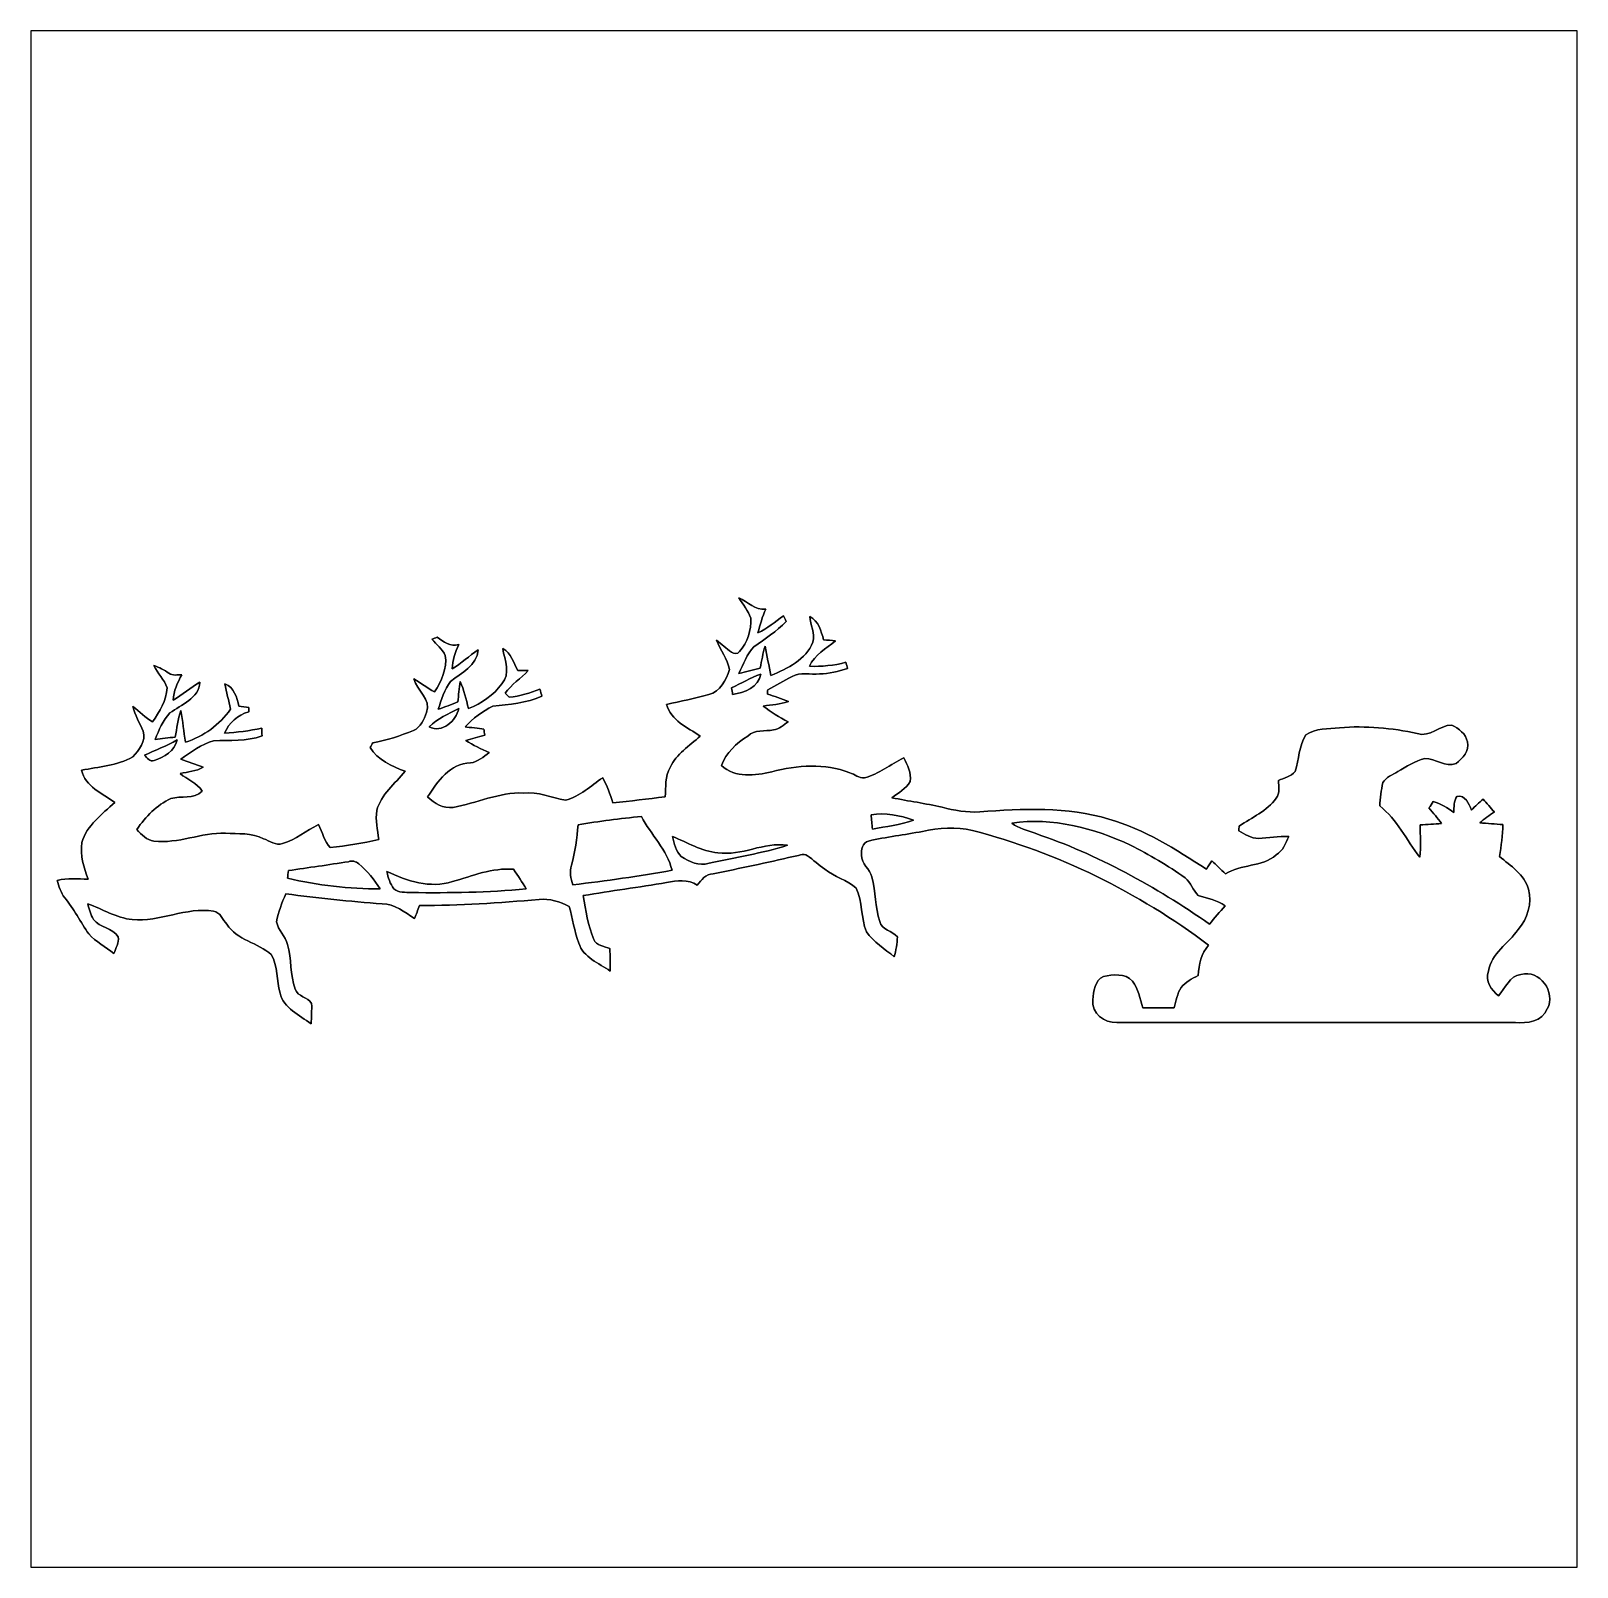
# Model space of a CAD drawing. Header units: centimetres. Extents: x -16.8 to 16.8, y -16.7 to 16.7.
import ezdxf

# ---------------------------------------------------------------- set-up
doc = ezdxf.new("R2010")
doc.units = ezdxf.units.CM
doc.header["$MEASUREMENT"] = 0
doc.layers.add('Layer 1', color=7, linetype='Continuous')

msp = doc.modelspace()

# ---------------------------------------------------------------- linework, layer by layer
at = {"layer": 'Layer 1', "color": 7}
for points, knots in [([(-16.77458, 16.66875), (-16.77458, 16.66875), (16.77458, 16.66875), (16.77458, 16.66875), (16.77458, 16.66875), (16.77458, 16.66875), (16.77458, -16.66875), (16.77458, -16.66875), (16.77458, -16.66875), (16.77458, -16.66875), (-16.77458, -16.66875), (-16.77458, -16.66875), (-16.77458, -16.66875), (-16.77458, -16.66875), (-16.77458, 16.66875), (-16.77458, 16.66875), (-16.77458, 16.66875), (-16.77458, 16.66875), (-16.77458, 16.66875), (-16.77458, 16.66875)], [0, 0, 0, 0, 0.16666667, 0.16666667, 0.16666667, 0.16666667, 0.33333333, 0.33333333, 0.33333333, 0.33333333, 0.5, 0.5, 0.5, 0.5, 0.66666667, 0.66666667, 0.66666667, 0.66666667, 1, 1, 1, 1]), ([(-1.41076, 4.36316), (-1.32962, 4.21781), (-1.20721, 4.08975), (-1.15711, 3.92747), (-1.15711, 3.92747), (-1.13418, 3.66466), (-1.23014, 3.39831), (-1.39982, 3.19864), (-1.39982, 3.19864), (-1.43969, 3.13937), (-1.52259, 3.1563), (-1.57409, 3.18911), (-1.57409, 3.18911), (-1.69086, 3.26214), (-1.78753, 3.36233), (-1.89548, 3.44629), (-1.89548, 3.44629), (-1.81681, 3.22862), (-1.65241, 3.03953), (-1.61678, 2.80741), (-1.61678, 2.80741), (-1.68487, 2.58692), (-1.8161, 2.32481), (-2.06163, 2.26977), (-2.06163, 2.26977), (-2.36467, 2.18264), (-2.67476, 2.12266), (-2.98238, 2.05317), (-2.98238, 2.05317), (-2.89137, 1.70145), (-2.52518, 1.55681), (-2.25425, 1.36313), (-2.25425, 1.36313), (-2.48603, 1.15288), (-2.76966, 0.97931), (-2.90513, 0.68509), (-2.90513, 0.68509), (-3.01943, 0.49213), (-2.99403, 0.26035), (-3.01413, 0.04621), (-3.01413, 0.04621), (-3.39125, 0.00282), (-3.76731, -0.04798), (-4.14549, -0.08326), (-4.14549, -0.08326), (-4.20511, 0.10442), (-4.27673, 0.28787), (-4.36774, 0.46214), (-4.36774, 0.46214), (-4.62492, 0.28363), (-4.86339, 0.05397), (-5.17419, -0.02399), (-5.17419, -0.02399), (-5.47934, 0.02152), (-5.76792, 0.17039), (-6.08577, 0.12982), (-6.08577, 0.12982), (-6.61741, 0.15416), (-7.10106, -0.09596), (-7.61436, -0.18309), (-7.61436, -0.18309), (-7.82567, -0.21308), (-8.01934, -0.09102), (-8.16892, 0.0448), (-8.16892, 0.0448), (-7.95443, 0.37536), (-7.67503, 0.78034), (-7.23865, 0.78246), (-7.23865, 0.78246), (-7.08131, 0.80751), (-6.95254, 0.91299), (-6.83295, 1.01212), (-6.83295, 1.01212), (-7.00758, 1.08691), (-7.18044, 1.16664), (-7.34025, 1.27), (-7.34025, 1.27), (-7.20408, 1.31445), (-7.06473, 1.34761), (-6.92714, 1.38853), (-6.92714, 1.38853), (-6.93385, 1.43157), (-6.9402, 1.47426), (-6.94655, 1.51694), (-6.94655, 1.51694), (-7.0485, 1.52929), (-7.25311, 1.55399), (-7.35542, 1.56633), (-7.35542, 1.56633), (-7.18785, 1.75436), (-6.97159, 1.89618), (-6.75358, 2.01754), (-6.75358, 2.01754), (-6.39128, 2.04505), (-6.02474, 2.08527), (-5.68607, 2.23026), (-5.68607, 2.23026), (-5.70089, 2.28177), (-5.71535, 2.33292), (-5.73017, 2.38407), (-5.73017, 2.38407), (-5.94325, 2.29764), (-6.16514, 2.23344), (-6.39445, 2.20663), (-6.39445, 2.20663), (-6.42479, 2.23696), (-6.45548, 2.2666), (-6.48617, 2.29588), (-6.48617, 2.29588), (-6.34753, 2.48814), (-6.14186, 2.61373), (-5.98311, 2.78659), (-5.98311, 2.78659), (-6.05896, 2.7873), (-6.13445, 2.78694), (-6.20995, 2.78553), (-6.20995, 2.78553), (-6.29955, 2.95593), (-6.35529, 3.16371), (-6.53521, 3.26284), (-6.53521, 3.26284), (-6.49676, 3.0099), (-6.36058, 2.72098), (-6.55391, 2.49696), (-6.55391, 2.49696), (-6.73488, 2.2546), (-6.99876, 2.07716), (-7.27816, 1.96568), (-7.27816, 1.96568), (-7.33496, 2.16182), (-7.36918, 2.36714), (-7.46407, 2.54988), (-7.46407, 2.54988), (-7.48065, 2.40242), (-7.49582, 2.2546), (-7.50923, 2.10644), (-7.50923, 2.10644), (-7.65175, 2.05387), (-7.79145, 1.99531), (-7.93538, 1.94663), (-7.93538, 1.94663), (-7.86624, 2.15406), (-7.80803, 2.37878), (-7.66868, 2.55094), (-7.66868, 2.55094), (-7.43232, 2.7365), (-7.09683, 2.8956), (-7.07108, 3.23532), (-7.07108, 3.23532), (-7.26511, 3.10762), (-7.43373, 2.94499), (-7.63164, 2.82293), (-7.63164, 2.82293), (-7.63305, 3.00884), (-7.56673, 3.18311), (-7.49159, 3.34962), (-7.49159, 3.34962), (-7.67468, 3.29494), (-7.82249, 3.41066), (-7.96255, 3.51226), (-7.96255, 3.51226), (-7.99959, 3.49709), (-8.03628, 3.48156), (-8.07297, 3.46604), (-8.07297, 3.46604), (-7.97489, 3.35209), (-7.84825, 3.25543), (-7.78334, 3.1175), (-7.78334, 3.1175), (-7.73606, 2.83351), (-7.87012, 2.55976), (-8.01582, 2.32516), (-8.01582, 2.32516), (-8.1721, 2.40947), (-8.31109, 2.52095), (-8.46631, 2.60597), (-8.46631, 2.60597), (-8.39576, 2.3495), (-8.08179, 2.16888), (-8.19362, 1.87748), (-8.19362, 1.87748), (-8.249, 1.72932), (-8.31286, 1.55116), (-8.47231, 1.48978), (-8.47231, 1.48978), (-8.7563, 1.36701), (-9.05404, 1.27811), (-9.35708, 1.21603), (-9.35708, 1.21603), (-9.37084, 1.19204), (-9.39906, 1.14406), (-9.41282, 1.12007), (-9.41282, 1.12007), (-9.25019, 0.84173), (-8.94221, 0.70873), (-8.65399, 0.60184), (-8.65399, 0.60184), (-8.87624, 0.33055), (-9.17822, 0.10195), (-9.27171, -0.25259), (-9.27171, -0.25259), (-9.29746, -0.46108), (-9.26042, -0.67098), (-9.22267, -0.87559), (-9.22267, -0.87559), (-9.5698, -0.96203), (-9.92505, -1.01494), (-10.27959, -1.05551), (-10.27959, -1.05551), (-10.41894, -0.92745), (-10.43658, -0.70979), (-10.53606, -0.55527), (-10.53606, -0.55527), (-10.79676, -0.68862), (-11.02713, -0.88441), (-11.31253, -0.96591), (-11.31253, -0.96591), (-11.46104, -1.01494), (-11.59545, -0.91299), (-11.72704, -0.86113), (-11.72704, -0.86113), (-11.98316, -0.73378), (-12.27843, -0.75671), (-12.55571, -0.74295), (-12.55571, -0.74295), (-13.08029, -0.72566), (-13.57912, -0.97755), (-14.10582, -0.91264), (-14.10582, -0.91264), (-14.26351, -0.89359), (-14.37746, -0.77505), (-14.47447, -0.66005), (-14.47447, -0.66005), (-14.29032, -0.38065), (-14.04232, -0.13441), (-13.73928, 0.01199), (-13.73928, 0.01199), (-13.51351, 0.07197), (-13.24539, -0.00882), (-13.06054, 0.17039), (-13.06054, 0.17039), (-13.16602, 0.35137), (-13.38016, 0.42369), (-13.53679, 0.55139), (-13.53679, 0.55139), (-13.36957, 0.59302), (-13.1886, 0.60043), (-13.03584, 0.68756), (-13.03584, 0.68756), (-13.19812, 0.74824), (-13.36252, 0.80151), (-13.52479, 0.86148), (-13.52479, 0.86148), (-13.30396, 1.01953), (-13.075, 1.18851), (-12.81077, 1.26259), (-12.81077, 1.26259), (-12.45799, 1.27988), (-12.09746, 1.24425), (-11.75879, 1.36984), (-11.75879, 1.36984), (-11.76161, 1.42593), (-11.76479, 1.48202), (-11.76761, 1.53811), (-11.76761, 1.53811), (-12.03431, 1.48272), (-12.30418, 1.44251), (-12.57653, 1.42804), (-12.57653, 1.42804), (-12.47387, 1.65488), (-12.28937, 1.82316), (-12.04948, 1.89124), (-12.04948, 1.89124), (-12.04948, 1.91558), (-12.04913, 1.96462), (-12.04913, 1.98931), (-12.04913, 1.98931), (-12.10204, 1.99566), (-12.20858, 2.00836), (-12.2615, 2.01471), (-12.2615, 2.01471), (-12.30524, 2.2038), (-12.36733, 2.419), (-12.56348, 2.50155), (-12.56348, 2.50155), (-12.53596, 2.31493), (-12.4781, 2.13501), (-12.44177, 1.9498), (-12.44177, 1.9498), (-12.67848, 1.60796), (-13.02808, 1.36031), (-13.42178, 1.23225), (-13.42178, 1.23225), (-13.45953, 1.46015), (-13.47788, 1.69122), (-13.52162, 1.9177), (-13.52162, 1.9177), (-13.59464, 1.73426), (-13.60699, 1.53458), (-13.64156, 1.34126), (-13.64156, 1.34126), (-13.78903, 1.33068), (-13.93543, 1.31304), (-14.08148, 1.29434), (-14.08148, 1.29434), (-13.99611, 1.49543), (-13.91179, 1.70709), (-13.76045, 1.86725), (-13.76045, 1.86725), (-13.51351, 2.05246), (-13.13039, 2.17699), (-13.10852, 2.53612), (-13.10852, 2.53612), (-13.31031, 2.41794), (-13.48493, 2.25954), (-13.68778, 2.14277), (-13.68778, 2.14277), (-13.67331, 2.34174), (-13.60029, 2.52836), (-13.49798, 2.69769), (-13.49798, 2.69769), (-13.59218, 2.69734), (-13.69871, 2.66841), (-13.78091, 2.73015), (-13.78091, 2.73015), (-13.88216, 2.79859), (-13.9894, 2.85856), (-14.10653, 2.89595), (-14.10653, 2.89595), (-14.02292, 2.72838), (-13.88322, 2.59115), (-13.82007, 2.41406), (-13.82007, 2.41406), (-13.83524, 2.13572), (-13.98482, 1.89724), (-14.13545, 1.67287), (-14.13545, 1.67287), (-14.28891, 1.76989), (-14.41944, 1.89689), (-14.56196, 2.00872), (-14.56196, 2.00872), (-14.51857, 1.81681), (-14.41062, 1.65171), (-14.33901, 1.47108), (-14.33901, 1.47108), (-14.27339, 1.25483), (-14.43073, 1.06186), (-14.56267, 0.91264), (-14.56267, 0.91264), (-14.90486, 0.72708), (-15.30138, 0.69674), (-15.6778, 0.62548), (-15.6778, 0.62548), (-15.59172, 0.27376), (-15.22589, 0.11712), (-14.95601, -0.07479), (-14.95601, -0.07479), (-15.22765, -0.32985), (-15.56385, -0.56903), (-15.66933, -0.94615), (-15.66933, -0.94615), (-15.71308, -1.22096), (-15.62911, -1.48978), (-15.5321, -1.74308), (-15.5321, -1.74308), (-15.75541, -1.73461), (-15.9826, -1.71097), (-16.20238, -1.7653), (-16.20238, -1.7653), (-16.16534, -1.89583), (-16.13006, -2.03376), (-16.04186, -2.14136), (-16.04186, -2.14136), (-15.84501, -2.38831), (-15.69403, -2.66665), (-15.52011, -2.92911), (-15.52011, -2.92911), (-15.35783, -3.09386), (-15.16027, -3.2198), (-14.97365, -3.35492), (-14.97365, -3.35492), (-14.93203, -3.23779), (-14.865, -3.11891), (-14.87981, -2.9912), (-14.87981, -2.9912), (-14.99729, -2.79435), (-15.2841, -2.79823), (-15.41709, -2.61408), (-15.41709, -2.61408), (-15.48236, -2.51072), (-15.51164, -2.39007), (-15.54057, -2.27295), (-15.54057, -2.27295), (-15.21989, -2.38866), (-14.9225, -2.58198), (-14.57678, -2.61726), (-14.57678, -2.61726), (-13.97529, -2.67476), (-13.41226, -2.33609), (-12.80936, -2.43523), (-12.80936, -2.43523), (-12.66296, -2.45604), (-12.61533, -2.62537), (-12.52149, -2.7178), (-12.52149, -2.7178), (-12.30207, -3.06458), (-11.85122, -3.11785), (-11.55876, -3.37502), (-11.55876, -3.37502), (-11.41413, -3.62656), (-11.44764, -3.93841), (-11.36968, -4.21217), (-11.36968, -4.21217), (-11.29489, -4.54519), (-10.93893, -4.68524), (-10.69658, -4.88068), (-10.69658, -4.88068), (-10.68634, -4.73322), (-10.68035, -4.5847), (-10.68352, -4.43794), (-10.68352, -4.43794), (-10.76572, -4.29401), (-10.98726, -4.29331), (-11.03983, -4.12503), (-11.03983, -4.12503), (-11.14884, -3.81318), (-11.12308, -3.4731), (-11.20528, -3.15524), (-11.20528, -3.15524), (-11.25855, -2.97991), (-11.41271, -2.84551), (-11.44517, -2.66453), (-11.44517, -2.66453), (-11.40954, -2.45322), (-11.32734, -2.2539), (-11.24514, -2.0574), (-11.24514, -2.0574), (-10.55088, -2.15724), (-9.85203, -2.21686), (-9.15388, -2.27683), (-9.15388, -2.27683), (-8.87977, -2.27118), (-8.66704, -2.45745), (-8.44903, -2.59398), (-8.44903, -2.59398), (-8.4141, -2.50049), (-8.37953, -2.407), (-8.34461, -2.31387), (-8.34461, -2.31387), (-7.47748, -2.30822), (-6.61141, -2.25601), (-5.74781, -2.18052), (-5.74781, -2.18052), (-5.5178, -2.15759), (-5.2959, -2.22956), (-5.09305, -2.33116), (-5.09305, -2.33116), (-5.02073, -2.59433), (-4.98122, -2.86808), (-4.88915, -3.12596), (-4.88915, -3.12596), (-4.7879, -3.43817), (-4.45523, -3.5627), (-4.20229, -3.73274), (-4.20229, -3.73274), (-4.20405, -3.57011), (-4.20476, -3.40889), (-4.21217, -3.24732), (-4.21217, -3.24732), (-4.33529, -3.1944), (-4.50286, -3.18488), (-4.56389, -3.04871), (-4.56389, -3.04871), (-4.68454, -2.74426), (-4.73816, -2.419), (-4.78861, -2.09726), (-4.78861, -2.09726), (-4.18818, -1.99108), (-3.58211, -1.9177), (-2.98133, -1.81293), (-2.98133, -1.81293), (-2.75943, -1.76565), (-2.51672, -1.74554), (-2.31599, -1.86831), (-2.31599, -1.86831), (-2.22321, -1.76107), (-2.13783, -1.62278), (-1.97273, -1.62666), (-1.97273, -1.62666), (-1.391, -1.50389), (-0.80821, -1.3843), (-0.22966, -1.24601), (-0.22966, -1.24601), (-0.13758, -1.24919), (-0.01482, -1.1624), (0.07479, -1.23084), (0.07479, -1.23084), (0.20532, -1.32045), (0.31609, -1.4351), (0.44979, -1.52188), (0.44979, -1.52188), (0.66216, -1.68487), (0.9271, -1.76389), (1.13524, -1.93216), (1.13524, -1.93216), (1.26824, -2.23026), (1.23613, -2.57845), (1.3529, -2.88255), (1.3529, -2.88255), (1.50883, -3.10727), (1.75648, -3.24873), (1.95827, -3.42865), (1.95827, -3.42865), (1.99602, -3.28577), (2.02353, -3.13902), (2.0253, -2.99156), (2.0253, -2.99156), (1.91982, -2.85468), (1.68981, -2.84621), (1.64289, -2.66171), (1.64289, -2.66171), (1.54728, -2.34597), (1.55469, -2.01083), (1.47461, -1.69192), (1.47461, -1.69192), (1.42734, -1.52118), (1.24566, -1.40617), (1.25024, -1.21849), (1.25024, -1.21849), (1.2379, -1.11054), (1.26683, -0.93839), (1.39771, -0.91228), (1.39771, -0.91228), (1.78506, -0.82374), (2.18017, -0.77893), (2.56999, -0.70273), (2.56999, -0.70273), (2.92559, -0.63147), (3.29882, -0.59373), (3.65478, -0.68404), (3.65478, -0.68404), (5.50686, -1.15888), (7.25135, -2.02389), (8.77923, -3.16971), (8.77923, -3.16971), (8.62048, -3.35562), (8.56509, -3.58846), (8.55451, -3.83117), (8.55451, -3.83117), (8.42045, -3.90066), (8.28287, -3.97087), (8.18339, -4.08834), (8.18339, -4.08834), (8.09519, -4.22169), (8.07649, -4.38326), (8.02922, -4.53319), (8.02922, -4.53319), (7.80274, -4.53319), (7.5759, -4.53284), (7.34977, -4.53355), (7.34977, -4.53355), (7.28592, -4.33564), (7.25452, -4.12009), (7.12611, -3.95041), (7.12611, -3.95041), (6.96983, -3.77366), (6.69996, -3.81282), (6.4957, -3.84986), (6.4957, -3.84986), (6.31437, -3.93912), (6.27839, -4.17724), (6.26674, -4.35716), (6.26674, -4.35716), (6.229, -4.64785), (6.52004, -4.86692), (6.78956, -4.85069), (6.78956, -4.85069), (9.67105, -4.8514), (12.55324, -4.85034), (15.43509, -4.85105), (15.43509, -4.85105), (15.69438, -4.87221), (16.01505, -4.83482), (16.12829, -4.55718), (16.12829, -4.55718), (16.32267, -4.19418), (15.96284, -3.69394), (15.55468, -3.80718), (15.55468, -3.80718), (15.30597, -3.83752), (15.22271, -4.11198), (15.06784, -4.27355), (15.06784, -4.27355), (14.91968, -4.13914), (14.76657, -3.9557), (14.85089, -3.73733), (14.85089, -3.73733), (14.91156, -3.35174), (15.28657, -3.13408), (15.49717, -2.83422), (15.49717, -2.83422), (15.7039, -2.59468), (15.79951, -2.26483), (15.72225, -1.95368), (15.72225, -1.95368), (15.627, -1.63371), (15.32925, -1.45062), (15.09077, -1.24636), (15.09077, -1.24636), (15.12852, -1.01706), (15.15851, -0.78634), (15.16697, -0.55421), (15.16697, -0.55421), (14.99905, -0.54257), (14.82972, -0.52987), (14.66321, -0.51717), (14.66321, -0.51717), (14.76269, -0.43074), (14.87135, -0.3556), (14.98036, -0.28187), (14.98036, -0.28187), (14.90027, -0.18662), (14.81631, -0.09419), (14.73341, -0.00212), (14.73341, -0.00212), (14.6491, -0.08114), (14.56478, -0.16016), (14.48153, -0.23954), (14.48153, -0.23954), (14.42156, -0.10054), (14.35453, 0.08925), (14.16685, 0.0575), (14.16685, 0.0575), (14.091, -0.04339), (14.10935, -0.17533), (14.09876, -0.29351), (14.09876, -0.29351), (13.96294, -0.19403), (13.82148, -0.09807), (13.65497, -0.0568), (13.65497, -0.0568), (13.62287, -0.10231), (13.59182, -0.14852), (13.56042, -0.19438), (13.56042, -0.19438), (13.65426, -0.3048), (13.74704, -0.41628), (13.83453, -0.53234), (13.83453, -0.53234), (13.67825, -0.54293), (13.52162, -0.55174), (13.3671, -0.56303), (13.3671, -0.56303), (13.37239, -0.79481), (13.39144, -1.02799), (13.35969, -1.25942), (13.35969, -1.25942), (13.06795, -0.89112), (12.87427, -0.44485), (12.49186, -0.15134), (12.49186, -0.15134), (12.50209, 0.0194), (12.52502, 0.18803), (12.56065, 0.35489), (12.56065, 0.35489), (12.63015, 0.47484), (12.77232, 0.52246), (12.88168, 0.5969), (12.88168, 0.5969), (13.07253, 0.70026), (13.25915, 0.82338), (13.47082, 0.87948), (13.47082, 0.87948), (13.70118, 0.8823), (13.91991, 0.67098), (14.15097, 0.77117), (14.15097, 0.77117), (14.2935, 0.87806), (14.43955, 1.04352), (14.39439, 1.2386), (14.39439, 1.2386), (14.36687, 1.41217), (14.20354, 1.53317), (14.05537, 1.60443), (14.05537, 1.60443), (13.78761, 1.6002), (13.58653, 1.33032), (13.30713, 1.42169), (13.30713, 1.42169), (12.75433, 1.53952), (12.18671, 1.59314), (11.62191, 1.54728), (11.62191, 1.54728), (11.37532, 1.52153), (11.10086, 1.53776), (10.88707, 1.39065), (10.88707, 1.39065), (10.73291, 1.15111), (10.74667, 0.85584), (10.65459, 0.59549), (10.65459, 0.59549), (10.56746, 0.48472), (10.41753, 0.45826), (10.29547, 0.40252), (10.29547, 0.40252), (10.29899, 0.27305), (10.33321, 0.13123), (10.24643, 0.01729), (10.24643, 0.01729), (10.04182, -0.25647), (9.7215, -0.40499), (9.44104, -0.58667), (9.44104, -0.58667), (9.43927, -0.61278), (9.4361, -0.66499), (9.43469, -0.69109), (9.43469, -0.69109), (9.56733, -0.76271), (9.70139, -0.85654), (9.85873, -0.85549), (9.85873, -0.85549), (10.07851, -0.85019), (10.29652, -0.80821), (10.51666, -0.81104), (10.51666, -0.81104), (10.45669, -0.96203), (10.39354, -1.12607), (10.24678, -1.21497), (10.24678, -1.21497), (9.92999, -1.47955), (9.48408, -1.4097), (9.14435, -1.62419), (9.14435, -1.62419), (9.04416, -1.53), (8.94644, -1.43298), (8.84696, -1.33914), (8.84696, -1.33914), (8.80921, -1.39947), (8.77217, -1.46015), (8.73407, -1.52047), (8.73407, -1.52047), (8.06591, -1.09502), (7.38717, -0.65229), (6.61494, -0.43956), (6.61494, -0.43956), (5.71041, -0.15487), (4.74486, -0.21237), (3.81212, -0.27799), (3.81212, -0.27799), (3.53554, -0.2988), (3.26214, -0.24483), (2.99544, -0.17886), (2.99544, -0.17886), (2.63596, -0.0949), (2.26942, -0.04727), (1.90853, 0.02716), (1.90853, 0.02716), (2.0514, 0.12912), (2.21192, 0.22366), (2.30046, 0.381), (2.30046, 0.381), (2.33609, 0.56268), (2.24472, 0.73554), (2.1657, 0.89218), (2.1657, 0.89218), (1.87501, 0.75812), (1.62772, 0.53375), (1.31057, 0.45932), (1.31057, 0.45932), (1.19592, 0.45649), (1.09749, 0.53164), (0.99272, 0.56903), (0.99272, 0.56903), (0.45297, 0.78317), (-0.14817, 0.73343), (-0.69956, 0.59302), (-0.69956, 0.59302), (-1.06609, 0.50412), (-1.48908, 0.45261), (-1.79352, 0.72531), (-1.79352, 0.72531), (-1.69333, 1.00577), (-1.46509, 1.20862), (-1.22096, 1.36454), (-1.22096, 1.36454), (-1.07068, 1.51236), (-0.84878, 1.45874), (-0.66287, 1.50178), (-0.66287, 1.50178), (-0.53693, 1.51236), (-0.44027, 1.60514), (-0.34396, 1.67781), (-0.34396, 1.67781), (-0.53481, 1.77165), (-0.71543, 1.8856), (-0.88336, 2.01648), (-0.88336, 2.01648), (-0.70132, 2.04399), (-0.51435, 2.05317), (-0.33973, 2.11561), (-0.33973, 2.11561), (-0.48578, 2.1844), (-0.64241, 2.22532), (-0.79516, 2.27577), (-0.79516, 2.27577), (-0.79304, 2.29976), (-0.78916, 2.34774), (-0.78705, 2.37137), (-0.78705, 2.37137), (-0.61101, 2.46556), (-0.44027, 2.57034), (-0.26035, 2.65747), (-0.26035, 2.65747), (-0.07938, 2.76401), (0.1397, 2.69311), (0.3362, 2.71639), (0.3362, 2.71639), (0.54469, 2.71039), (0.74612, 2.77389), (0.94439, 2.83104), (0.94439, 2.83104), (0.93204, 2.87761), (0.92075, 2.92347), (0.9084, 2.96933), (0.9084, 2.96933), (0.65087, 2.89348), (0.38417, 2.87373), (0.11712, 2.87937), (0.11712, 2.87937), (0.22966, 3.13655), (0.48331, 3.25896), (0.68474, 3.43112), (0.68474, 3.43112), (0.59866, 3.44241), (0.51188, 3.44911), (0.4251, 3.4544), (0.4251, 3.4544), (0.37359, 3.64843), (0.31256, 3.85657), (0.12912, 3.96416), (0.12912, 3.96416), (0.13794, 3.77719), (0.24024, 3.59234), (0.19438, 3.40536), (0.19438, 3.40536), (0.04269, 3.01872), (-0.35878, 2.83316), (-0.71614, 2.68005), (-0.71614, 2.68005), (-0.76129, 2.89278), (-0.80363, 3.10656), (-0.84596, 3.31929), (-0.84596, 3.31929), (-0.89147, 3.1623), (-0.91899, 3.00108), (-0.95144, 2.84092), (-0.95144, 2.84092), (-1.10384, 2.8), (-1.25554, 2.75661), (-1.41041, 2.72627), (-1.41041, 2.72627), (-1.31551, 2.92453), (-1.24037, 3.14396), (-1.08761, 3.30553), (-1.08761, 3.30553), (-0.84208, 3.47133), (-0.59478, 3.63926), (-0.38841, 3.85445), (-0.38841, 3.85445), (-0.40816, 3.89537), (-0.42792, 3.93594), (-0.44732, 3.97651), (-0.44732, 3.97651), (-0.62477, 3.84316), (-0.79939, 3.70205), (-0.99871, 3.60257), (-0.99871, 3.60257), (-0.95497, 3.78001), (-0.90346, 3.9557), (-0.83079, 4.12327), (-0.83079, 4.12327), (-1.06221, 4.09116), (-1.21567, 4.28131), (-1.41076, 4.36316)], [0, 0, 0, 0, 0.0045045, 0.0045045, 0.0045045, 0.0045045, 0.00900901, 0.00900901, 0.00900901, 0.00900901, 0.01351351, 0.01351351, 0.01351351, 0.01351351, 0.01801802, 0.01801802, 0.01801802, 0.01801802, 0.02252252, 0.02252252, 0.02252252, 0.02252252, 0.02702703, 0.02702703, 0.02702703, 0.02702703, 0.03153153, 0.03153153, 0.03153153, 0.03153153, 0.03603604, 0.03603604, 0.03603604, 0.03603604, 0.04054054, 0.04054054, 0.04054054, 0.04054054, 0.04504505, 0.04504505, 0.04504505, 0.04504505, 0.04954955, 0.04954955, 0.04954955, 0.04954955, 0.05405405, 0.05405405, 0.05405405, 0.05405405, 0.05855856, 0.05855856, 0.05855856, 0.05855856, 0.06306306, 0.06306306, 0.06306306, 0.06306306, 0.06756757, 0.06756757, 0.06756757, 0.06756757, 0.07207207, 0.07207207, 0.07207207, 0.07207207, 0.07657658, 0.07657658, 0.07657658, 0.07657658, 0.08108108, 0.08108108, 0.08108108, 0.08108108, 0.08558559, 0.08558559, 0.08558559, 0.08558559, 0.09009009, 0.09009009, 0.09009009, 0.09009009, 0.09459459, 0.09459459, 0.09459459, 0.09459459, 0.0990991, 0.0990991, 0.0990991, 0.0990991, 0.1036036, 0.1036036, 0.1036036, 0.1036036, 0.10810811, 0.10810811, 0.10810811, 0.10810811, 0.11261261, 0.11261261, 0.11261261, 0.11261261, 0.11711712, 0.11711712, 0.11711712, 0.11711712, 0.12162162, 0.12162162, 0.12162162, 0.12162162, 0.12612613, 0.12612613, 0.12612613, 0.12612613, 0.13063063, 0.13063063, 0.13063063, 0.13063063, 0.13513514, 0.13513514, 0.13513514, 0.13513514, 0.13963964, 0.13963964, 0.13963964, 0.13963964, 0.14414414, 0.14414414, 0.14414414, 0.14414414, 0.14864865, 0.14864865, 0.14864865, 0.14864865, 0.15315315, 0.15315315, 0.15315315, 0.15315315, 0.15765766, 0.15765766, 0.15765766, 0.15765766, 0.16216216, 0.16216216, 0.16216216, 0.16216216, 0.16666667, 0.16666667, 0.16666667, 0.16666667, 0.17117117, 0.17117117, 0.17117117, 0.17117117, 0.17567568, 0.17567568, 0.17567568, 0.17567568, 0.18018018, 0.18018018, 0.18018018, 0.18018018, 0.18468468, 0.18468468, 0.18468468, 0.18468468, 0.18918919, 0.18918919, 0.18918919, 0.18918919, 0.19369369, 0.19369369, 0.19369369, 0.19369369, 0.1981982, 0.1981982, 0.1981982, 0.1981982, 0.2027027, 0.2027027, 0.2027027, 0.2027027, 0.20720721, 0.20720721, 0.20720721, 0.20720721, 0.21171171, 0.21171171, 0.21171171, 0.21171171, 0.21621622, 0.21621622, 0.21621622, 0.21621622, 0.22072072, 0.22072072, 0.22072072, 0.22072072, 0.22522523, 0.22522523, 0.22522523, 0.22522523, 0.22972973, 0.22972973, 0.22972973, 0.22972973, 0.23423423, 0.23423423, 0.23423423, 0.23423423, 0.23873874, 0.23873874, 0.23873874, 0.23873874, 0.24324324, 0.24324324, 0.24324324, 0.24324324, 0.24774775, 0.24774775, 0.24774775, 0.24774775, 0.25225225, 0.25225225, 0.25225225, 0.25225225, 0.25675676, 0.25675676, 0.25675676, 0.25675676, 0.26126126, 0.26126126, 0.26126126, 0.26126126, 0.26576577, 0.26576577, 0.26576577, 0.26576577, 0.27027027, 0.27027027, 0.27027027, 0.27027027, 0.27477477, 0.27477477, 0.27477477, 0.27477477, 0.27927928, 0.27927928, 0.27927928, 0.27927928, 0.28378378, 0.28378378, 0.28378378, 0.28378378, 0.28828829, 0.28828829, 0.28828829, 0.28828829, 0.29279279, 0.29279279, 0.29279279, 0.29279279, 0.2972973, 0.2972973, 0.2972973, 0.2972973, 0.3018018, 0.3018018, 0.3018018, 0.3018018, 0.30630631, 0.30630631, 0.30630631, 0.30630631, 0.31081081, 0.31081081, 0.31081081, 0.31081081, 0.31531532, 0.31531532, 0.31531532, 0.31531532, 0.31981982, 0.31981982, 0.31981982, 0.31981982, 0.32432432, 0.32432432, 0.32432432, 0.32432432, 0.32882883, 0.32882883, 0.32882883, 0.32882883, 0.33333333, 0.33333333, 0.33333333, 0.33333333, 0.33783784, 0.33783784, 0.33783784, 0.33783784, 0.34234234, 0.34234234, 0.34234234, 0.34234234, 0.34684685, 0.34684685, 0.34684685, 0.34684685, 0.35135135, 0.35135135, 0.35135135, 0.35135135, 0.35585586, 0.35585586, 0.35585586, 0.35585586, 0.36036036, 0.36036036, 0.36036036, 0.36036036, 0.36486486, 0.36486486, 0.36486486, 0.36486486, 0.36936937, 0.36936937, 0.36936937, 0.36936937, 0.37387387, 0.37387387, 0.37387387, 0.37387387, 0.37837838, 0.37837838, 0.37837838, 0.37837838, 0.38288288, 0.38288288, 0.38288288, 0.38288288, 0.38738739, 0.38738739, 0.38738739, 0.38738739, 0.39189189, 0.39189189, 0.39189189, 0.39189189, 0.3963964, 0.3963964, 0.3963964, 0.3963964, 0.4009009, 0.4009009, 0.4009009, 0.4009009, 0.40540541, 0.40540541, 0.40540541, 0.40540541, 0.40990991, 0.40990991, 0.40990991, 0.40990991, 0.41441441, 0.41441441, 0.41441441, 0.41441441, 0.41891892, 0.41891892, 0.41891892, 0.41891892, 0.42342342, 0.42342342, 0.42342342, 0.42342342, 0.42792793, 0.42792793, 0.42792793, 0.42792793, 0.43243243, 0.43243243, 0.43243243, 0.43243243, 0.43693694, 0.43693694, 0.43693694, 0.43693694, 0.44144144, 0.44144144, 0.44144144, 0.44144144, 0.44594595, 0.44594595, 0.44594595, 0.44594595, 0.45045045, 0.45045045, 0.45045045, 0.45045045, 0.45495495, 0.45495495, 0.45495495, 0.45495495, 0.45945946, 0.45945946, 0.45945946, 0.45945946, 0.46396396, 0.46396396, 0.46396396, 0.46396396, 0.46846847, 0.46846847, 0.46846847, 0.46846847, 0.47297297, 0.47297297, 0.47297297, 0.47297297, 0.47747748, 0.47747748, 0.47747748, 0.47747748, 0.48198198, 0.48198198, 0.48198198, 0.48198198, 0.48648649, 0.48648649, 0.48648649, 0.48648649, 0.49099099, 0.49099099, 0.49099099, 0.49099099, 0.4954955, 0.4954955, 0.4954955, 0.4954955, 0.5, 0.5, 0.5, 0.5, 0.5045045, 0.5045045, 0.5045045, 0.5045045, 0.50900901, 0.50900901, 0.50900901, 0.50900901, 0.51351351, 0.51351351, 0.51351351, 0.51351351, 0.51801802, 0.51801802, 0.51801802, 0.51801802, 0.52252252, 0.52252252, 0.52252252, 0.52252252, 0.52702703, 0.52702703, 0.52702703, 0.52702703, 0.53153153, 0.53153153, 0.53153153, 0.53153153, 0.53603604, 0.53603604, 0.53603604, 0.53603604, 0.54054054, 0.54054054, 0.54054054, 0.54054054, 0.54504505, 0.54504505, 0.54504505, 0.54504505, 0.54954955, 0.54954955, 0.54954955, 0.54954955, 0.55405405, 0.55405405, 0.55405405, 0.55405405, 0.55855856, 0.55855856, 0.55855856, 0.55855856, 0.56306306, 0.56306306, 0.56306306, 0.56306306, 0.56756757, 0.56756757, 0.56756757, 0.56756757, 0.57207207, 0.57207207, 0.57207207, 0.57207207, 0.57657658, 0.57657658, 0.57657658, 0.57657658, 0.58108108, 0.58108108, 0.58108108, 0.58108108, 0.58558559, 0.58558559, 0.58558559, 0.58558559, 0.59009009, 0.59009009, 0.59009009, 0.59009009, 0.59459459, 0.59459459, 0.59459459, 0.59459459, 0.5990991, 0.5990991, 0.5990991, 0.5990991, 0.6036036, 0.6036036, 0.6036036, 0.6036036, 0.60810811, 0.60810811, 0.60810811, 0.60810811, 0.61261261, 0.61261261, 0.61261261, 0.61261261, 0.61711712, 0.61711712, 0.61711712, 0.61711712, 0.62162162, 0.62162162, 0.62162162, 0.62162162, 0.62612613, 0.62612613, 0.62612613, 0.62612613, 0.63063063, 0.63063063, 0.63063063, 0.63063063, 0.63513514, 0.63513514, 0.63513514, 0.63513514, 0.63963964, 0.63963964, 0.63963964, 0.63963964, 0.64414414, 0.64414414, 0.64414414, 0.64414414, 0.64864865, 0.64864865, 0.64864865, 0.64864865, 0.65315315, 0.65315315, 0.65315315, 0.65315315, 0.65765766, 0.65765766, 0.65765766, 0.65765766, 0.66216216, 0.66216216, 0.66216216, 0.66216216, 0.66666667, 0.66666667, 0.66666667, 0.66666667, 0.67117117, 0.67117117, 0.67117117, 0.67117117, 0.67567568, 0.67567568, 0.67567568, 0.67567568, 0.68018018, 0.68018018, 0.68018018, 0.68018018, 0.68468468, 0.68468468, 0.68468468, 0.68468468, 0.68918919, 0.68918919, 0.68918919, 0.68918919, 0.69369369, 0.69369369, 0.69369369, 0.69369369, 0.6981982, 0.6981982, 0.6981982, 0.6981982, 0.7027027, 0.7027027, 0.7027027, 0.7027027, 0.70720721, 0.70720721, 0.70720721, 0.70720721, 0.71171171, 0.71171171, 0.71171171, 0.71171171, 0.71621622, 0.71621622, 0.71621622, 0.71621622, 0.72072072, 0.72072072, 0.72072072, 0.72072072, 0.72522523, 0.72522523, 0.72522523, 0.72522523, 0.72972973, 0.72972973, 0.72972973, 0.72972973, 0.73423423, 0.73423423, 0.73423423, 0.73423423, 0.73873874, 0.73873874, 0.73873874, 0.73873874, 0.74324324, 0.74324324, 0.74324324, 0.74324324, 0.74774775, 0.74774775, 0.74774775, 0.74774775, 0.75225225, 0.75225225, 0.75225225, 0.75225225, 0.75675676, 0.75675676, 0.75675676, 0.75675676, 0.76126126, 0.76126126, 0.76126126, 0.76126126, 0.76576577, 0.76576577, 0.76576577, 0.76576577, 0.77027027, 0.77027027, 0.77027027, 0.77027027, 0.77477477, 0.77477477, 0.77477477, 0.77477477, 0.77927928, 0.77927928, 0.77927928, 0.77927928, 0.78378378, 0.78378378, 0.78378378, 0.78378378, 0.78828829, 0.78828829, 0.78828829, 0.78828829, 0.79279279, 0.79279279, 0.79279279, 0.79279279, 0.7972973, 0.7972973, 0.7972973, 0.7972973, 0.8018018, 0.8018018, 0.8018018, 0.8018018, 0.80630631, 0.80630631, 0.80630631, 0.80630631, 0.81081081, 0.81081081, 0.81081081, 0.81081081, 0.81531532, 0.81531532, 0.81531532, 0.81531532, 0.81981982, 0.81981982, 0.81981982, 0.81981982, 0.82432432, 0.82432432, 0.82432432, 0.82432432, 0.82882883, 0.82882883, 0.82882883, 0.82882883, 0.83333333, 0.83333333, 0.83333333, 0.83333333, 0.83783784, 0.83783784, 0.83783784, 0.83783784, 0.84234234, 0.84234234, 0.84234234, 0.84234234, 0.84684685, 0.84684685, 0.84684685, 0.84684685, 0.85135135, 0.85135135, 0.85135135, 0.85135135, 0.85585586, 0.85585586, 0.85585586, 0.85585586, 0.86036036, 0.86036036, 0.86036036, 0.86036036, 0.86486486, 0.86486486, 0.86486486, 0.86486486, 0.86936937, 0.86936937, 0.86936937, 0.86936937, 0.87387387, 0.87387387, 0.87387387, 0.87387387, 0.87837838, 0.87837838, 0.87837838, 0.87837838, 0.88288288, 0.88288288, 0.88288288, 0.88288288, 0.88738739, 0.88738739, 0.88738739, 0.88738739, 0.89189189, 0.89189189, 0.89189189, 0.89189189, 0.8963964, 0.8963964, 0.8963964, 0.8963964, 0.9009009, 0.9009009, 0.9009009, 0.9009009, 0.90540541, 0.90540541, 0.90540541, 0.90540541, 0.90990991, 0.90990991, 0.90990991, 0.90990991, 0.91441441, 0.91441441, 0.91441441, 0.91441441, 0.91891892, 0.91891892, 0.91891892, 0.91891892, 0.92342342, 0.92342342, 0.92342342, 0.92342342, 0.92792793, 0.92792793, 0.92792793, 0.92792793, 0.93243243, 0.93243243, 0.93243243, 0.93243243, 0.93693694, 0.93693694, 0.93693694, 0.93693694, 0.94144144, 0.94144144, 0.94144144, 0.94144144, 0.94594595, 0.94594595, 0.94594595, 0.94594595, 0.95045045, 0.95045045, 0.95045045, 0.95045045, 0.95495495, 0.95495495, 0.95495495, 0.95495495, 0.95945946, 0.95945946, 0.95945946, 0.95945946, 0.96396396, 0.96396396, 0.96396396, 0.96396396, 0.96846847, 0.96846847, 0.96846847, 0.96846847, 0.97297297, 0.97297297, 0.97297297, 0.97297297, 0.97747748, 0.97747748, 0.97747748, 0.97747748, 0.98198198, 0.98198198, 0.98198198, 0.98198198, 0.98648649, 0.98648649, 0.98648649, 0.98648649, 0.99099099, 0.99099099, 0.99099099, 0.99099099, 1, 1, 1, 1]), ([(-1.57374, 2.41406), (-1.36137, 2.51107), (-1.15746, 2.62714), (-0.9398, 2.7118), (-0.9398, 2.7118), (-0.97367, 2.42358), (-1.30104, 2.30999), (-1.54834, 2.2673), (-1.54834, 2.2673), (-1.55681, 2.31634), (-1.56563, 2.36538), (-1.57374, 2.41406)], [0, 0, 0, 0, 0.25, 0.25, 0.25, 0.25, 0.5, 0.5, 0.5, 0.5, 1, 1, 1, 1]), ([(-8.13153, 1.56281), (-7.95408, 1.7459), (-7.71596, 1.85032), (-7.49265, 1.96568), (-7.49265, 1.96568), (-7.54309, 1.69369), (-7.85354, 1.42134), (-8.13153, 1.56281)], [0, 0, 0, 0, 0.33333333, 0.33333333, 0.33333333, 0.33333333, 1, 1, 1, 1]), ([(-14.31219, 0.94933), (-14.07478, 1.05869), (-13.82995, 1.15217), (-13.6017, 1.28058), (-13.6017, 1.28058), (-13.65109, 1.03858), (-13.88674, 0.90876), (-14.10053, 0.83397), (-14.10053, 0.83397), (-14.19366, 0.80292), (-14.25363, 0.895), (-14.31219, 0.94933)], [0, 0, 0, 0, 0.25, 0.25, 0.25, 0.25, 0.5, 0.5, 0.5, 0.5, 1, 1, 1, 1]), ([(1.45732, -0.34008), (1.7653, -0.29245), (2.08386, -0.35419), (2.37525, -0.45755), (2.37525, -0.45755), (2.08774, -0.56021), (1.78259, -0.59937), (1.48308, -0.65123), (1.48308, -0.65123), (1.47391, -0.54716), (1.46544, -0.44344), (1.45732, -0.34008)], [0, 0, 0, 0, 0.25, 0.25, 0.25, 0.25, 0.5, 0.5, 0.5, 0.5, 1, 1, 1, 1]), ([(-4.90326, -0.55845), (-4.44712, -0.48225), (-3.9878, -0.42686), (-3.52813, -0.37677), (-3.52813, -0.37677), (-3.32281, -0.7747), (-2.96827, -1.09996), (-2.86385, -1.54693), (-2.86385, -1.54693), (-3.57646, -1.67569), (-4.29401, -1.77518), (-5.01262, -1.86302), (-5.01262, -1.86302), (-5.05742, -1.72579), (-5.0987, -1.57974), (-5.04366, -1.43686), (-5.04366, -1.43686), (-4.97134, -1.14864), (-4.92443, -0.85513), (-4.90326, -0.55845)], [0, 0, 0, 0, 0.16666667, 0.16666667, 0.16666667, 0.16666667, 0.33333333, 0.33333333, 0.33333333, 0.33333333, 0.5, 0.5, 0.5, 0.5, 0.66666667, 0.66666667, 0.66666667, 0.66666667, 1, 1, 1, 1]), ([(4.51238, -0.52599), (5.39221, -0.38735), (6.28403, -0.63571), (7.08237, -0.99836), (7.08237, -0.99836), (7.49194, -1.21391), (7.89693, -1.44145), (8.27193, -1.71344), (8.27193, -1.71344), (8.3947, -1.81575), (8.43844, -1.9812), (8.5538, -2.09127), (8.5538, -2.09127), (8.75101, -2.16076), (8.96796, -2.19322), (9.14047, -2.32163), (9.14047, -2.32163), (9.01806, -2.44546), (8.90658, -2.57881), (8.79898, -2.71568), (8.79898, -2.71568), (7.62811, -1.90147), (6.3687, -1.20156), (5.01403, -0.74507), (5.01403, -0.74507), (4.84187, -0.68474), (4.65914, -0.63959), (4.51238, -0.52599)], [0, 0, 0, 0, 0.125, 0.125, 0.125, 0.125, 0.25, 0.25, 0.25, 0.25, 0.375, 0.375, 0.375, 0.375, 0.5, 0.5, 0.5, 0.5, 0.625, 0.625, 0.625, 0.625, 0.75, 0.75, 0.75, 0.75, 1, 1, 1, 1]), ([(-2.85574, -0.8128), (-2.53189, -0.94086), (-2.22744, -1.13348), (-1.87219, -1.16558), (-1.87219, -1.16558), (-1.3522, -1.24636), (-0.8763, -0.92463), (-0.35525, -1.00506), (-0.35525, -1.00506), (-0.91264, -1.17898), (-1.49154, -1.26894), (-2.06093, -1.39524), (-2.06093, -1.39524), (-2.27824, -1.46368), (-2.48532, -1.35996), (-2.66241, -1.24636), (-2.66241, -1.24636), (-2.78553, -1.137), (-2.81658, -0.96449), (-2.85574, -0.8128)], [0, 0, 0, 0, 0.16666667, 0.16666667, 0.16666667, 0.16666667, 0.33333333, 0.33333333, 0.33333333, 0.33333333, 0.5, 0.5, 0.5, 0.5, 0.66666667, 0.66666667, 0.66666667, 0.66666667, 1, 1, 1, 1]), ([(-9.88307, -1.36208), (-9.80546, -1.3268), (-9.7215, -1.35502), (-9.66153, -1.40547), (-9.66153, -1.40547), (-9.47455, -1.55787), (-9.3278, -1.75119), (-9.19339, -1.95016), (-9.19339, -1.95016), (-9.86966, -1.94945), (-10.54841, -1.87501), (-11.20704, -1.72156), (-11.20704, -1.72156), (-11.20034, -1.66476), (-11.19364, -1.60831), (-11.18658, -1.55222), (-11.18658, -1.55222), (-10.75126, -1.49296), (-10.31734, -1.42628), (-9.88307, -1.36208)], [0, 0, 0, 0, 0.16666667, 0.16666667, 0.16666667, 0.16666667, 0.33333333, 0.33333333, 0.33333333, 0.33333333, 0.5, 0.5, 0.5, 0.5, 0.66666667, 0.66666667, 0.66666667, 0.66666667, 1, 1, 1, 1]), ([(-7.62706, -1.79388), (-7.19314, -1.66617), (-6.76734, -1.48872), (-6.30308, -1.52471), (-6.30308, -1.52471), (-6.2103, -1.66652), (-6.11258, -1.80587), (-6.0258, -1.95157), (-6.0258, -1.95157), (-6.85518, -2.02953), (-7.68879, -2.04117), (-8.52099, -2.02988), (-8.52099, -2.02988), (-8.64341, -2.01965), (-8.79969, -2.04188), (-8.89988, -1.9491), (-8.89988, -1.9491), (-8.98137, -1.83797), (-9.02441, -1.70498), (-9.05016, -1.57127), (-9.05016, -1.57127), (-8.61378, -1.77976), (-8.10754, -1.94592), (-7.62706, -1.79388)], [0, 0, 0, 0, 0.14285714, 0.14285714, 0.14285714, 0.14285714, 0.28571429, 0.28571429, 0.28571429, 0.28571429, 0.42857143, 0.42857143, 0.42857143, 0.42857143, 0.57142857, 0.57142857, 0.57142857, 0.57142857, 0.71428571, 0.71428571, 0.71428571, 0.71428571, 1, 1, 1, 1])]:
    msp.add_open_spline(points, degree=3, knots=knots, dxfattribs=at)
at = {"layer": 'Layer 1', "color": 251}
for points, knots in [([(-1.41076, 4.36316), (-1.21567, 4.28131), (-1.06221, 4.09116), (-0.83079, 4.12327), (-0.83079, 4.12327), (-0.90346, 3.9557), (-0.95497, 3.78001), (-0.99871, 3.60257), (-0.99871, 3.60257), (-0.79939, 3.70205), (-0.62477, 3.84316), (-0.44732, 3.97651), (-0.44732, 3.97651), (-0.42792, 3.93594), (-0.40816, 3.89537), (-0.38841, 3.85445), (-0.38841, 3.85445), (-0.59478, 3.63926), (-0.84208, 3.47133), (-1.08761, 3.30553), (-1.08761, 3.30553), (-1.24037, 3.14396), (-1.31551, 2.92453), (-1.41041, 2.72627), (-1.41041, 2.72627), (-1.25554, 2.75661), (-1.10384, 2.8), (-0.95144, 2.84092), (-0.95144, 2.84092), (-0.91899, 3.00108), (-0.89147, 3.1623), (-0.84596, 3.31929), (-0.84596, 3.31929), (-0.80363, 3.10656), (-0.76129, 2.89278), (-0.71614, 2.68005), (-0.71614, 2.68005), (-0.35878, 2.83316), (0.04269, 3.01872), (0.19438, 3.40536), (0.19438, 3.40536), (0.24024, 3.59234), (0.13794, 3.77719), (0.12912, 3.96416), (0.12912, 3.96416), (0.31256, 3.85657), (0.37359, 3.64843), (0.4251, 3.4544), (0.4251, 3.4544), (0.51188, 3.44911), (0.59866, 3.44241), (0.68474, 3.43112), (0.68474, 3.43112), (0.48331, 3.25896), (0.22966, 3.13655), (0.11712, 2.87937), (0.11712, 2.87937), (0.38417, 2.87373), (0.65087, 2.89348), (0.9084, 2.96933), (0.9084, 2.96933), (0.92075, 2.92347), (0.93204, 2.87761), (0.94439, 2.83104), (0.94439, 2.83104), (0.74612, 2.77389), (0.54469, 2.71039), (0.3362, 2.71639), (0.3362, 2.71639), (0.1397, 2.69311), (-0.07938, 2.76401), (-0.26035, 2.65747), (-0.26035, 2.65747), (-0.44027, 2.57034), (-0.61101, 2.46556), (-0.78705, 2.37137), (-0.78705, 2.37137), (-0.78916, 2.34774), (-0.79304, 2.29976), (-0.79516, 2.27577), (-0.79516, 2.27577), (-0.64241, 2.22532), (-0.48578, 2.1844), (-0.33973, 2.11561), (-0.33973, 2.11561), (-0.51435, 2.05317), (-0.70132, 2.04399), (-0.88336, 2.01648), (-0.88336, 2.01648), (-0.71543, 1.8856), (-0.53481, 1.77165), (-0.34396, 1.67781), (-0.34396, 1.67781), (-0.44027, 1.60514), (-0.53693, 1.51236), (-0.66287, 1.50178), (-0.66287, 1.50178), (-0.84878, 1.45874), (-1.07068, 1.51236), (-1.22096, 1.36454), (-1.22096, 1.36454), (-1.46509, 1.20862), (-1.69333, 1.00577), (-1.79352, 0.72531), (-1.79352, 0.72531), (-1.48908, 0.45261), (-1.06609, 0.50412), (-0.69956, 0.59302), (-0.69956, 0.59302), (-0.14817, 0.73343), (0.45297, 0.78317), (0.99272, 0.56903), (0.99272, 0.56903), (1.09749, 0.53164), (1.19592, 0.45649), (1.31057, 0.45932), (1.31057, 0.45932), (1.62772, 0.53375), (1.87501, 0.75812), (2.1657, 0.89218), (2.1657, 0.89218), (2.24472, 0.73554), (2.33609, 0.56268), (2.30046, 0.381), (2.30046, 0.381), (2.21192, 0.22366), (2.0514, 0.12912), (1.90853, 0.02716), (1.90853, 0.02716), (2.26942, -0.04727), (2.63596, -0.0949), (2.99544, -0.17886), (2.99544, -0.17886), (3.26214, -0.24483), (3.53554, -0.2988), (3.81212, -0.27799), (3.81212, -0.27799), (4.74486, -0.21237), (5.71041, -0.15487), (6.61494, -0.43956), (6.61494, -0.43956), (7.38717, -0.65229), (8.06591, -1.09502), (8.73407, -1.52047), (8.73407, -1.52047), (8.77217, -1.46015), (8.80921, -1.39947), (8.84696, -1.33914), (8.84696, -1.33914), (8.94644, -1.43298), (9.04416, -1.53), (9.14435, -1.62419), (9.14435, -1.62419), (9.48408, -1.4097), (9.92999, -1.47955), (10.24678, -1.21497), (10.24678, -1.21497), (10.39354, -1.12607), (10.45669, -0.96203), (10.51666, -0.81104), (10.51666, -0.81104), (10.29652, -0.80821), (10.07851, -0.85019), (9.85873, -0.85549), (9.85873, -0.85549), (9.70139, -0.85654), (9.56733, -0.76271), (9.43469, -0.69109), (9.43469, -0.69109), (9.4361, -0.66499), (9.43927, -0.61278), (9.44104, -0.58667), (9.44104, -0.58667), (9.7215, -0.40499), (10.04182, -0.25647), (10.24643, 0.01729), (10.24643, 0.01729), (10.33321, 0.13123), (10.29899, 0.27305), (10.29547, 0.40252), (10.29547, 0.40252), (10.41753, 0.45826), (10.56746, 0.48472), (10.65459, 0.59549), (10.65459, 0.59549), (10.74667, 0.85584), (10.73291, 1.15111), (10.88707, 1.39065), (10.88707, 1.39065), (11.10086, 1.53776), (11.37532, 1.52153), (11.62191, 1.54728), (11.62191, 1.54728), (12.18671, 1.59314), (12.75433, 1.53952), (13.30713, 1.42169), (13.30713, 1.42169), (13.58653, 1.33032), (13.78761, 1.6002), (14.05537, 1.60443), (14.05537, 1.60443), (14.20354, 1.53317), (14.36687, 1.41217), (14.39439, 1.2386), (14.39439, 1.2386), (14.43955, 1.04352), (14.2935, 0.87806), (14.15097, 0.77117), (14.15097, 0.77117), (13.91991, 0.67098), (13.70118, 0.8823), (13.47082, 0.87948), (13.47082, 0.87948), (13.25915, 0.82338), (13.07253, 0.70026), (12.88168, 0.5969), (12.88168, 0.5969), (12.77232, 0.52246), (12.63015, 0.47484), (12.56065, 0.35489), (12.56065, 0.35489), (12.52502, 0.18803), (12.50209, 0.0194), (12.49186, -0.15134), (12.49186, -0.15134), (12.87427, -0.44485), (13.06795, -0.89112), (13.35969, -1.25942), (13.35969, -1.25942), (13.39144, -1.02799), (13.37239, -0.79481), (13.3671, -0.56303), (13.3671, -0.56303), (13.52162, -0.55174), (13.67825, -0.54293), (13.83453, -0.53234), (13.83453, -0.53234), (13.74704, -0.41628), (13.65426, -0.3048), (13.56042, -0.19438), (13.56042, -0.19438), (13.59182, -0.14852), (13.62287, -0.10231), (13.65497, -0.0568), (13.65497, -0.0568), (13.82148, -0.09807), (13.96294, -0.19403), (14.09876, -0.29351), (14.09876, -0.29351), (14.10935, -0.17533), (14.091, -0.04339), (14.16685, 0.0575), (14.16685, 0.0575), (14.35453, 0.08925), (14.42156, -0.10054), (14.48153, -0.23954), (14.48153, -0.23954), (14.56478, -0.16016), (14.6491, -0.08114), (14.73341, -0.00212), (14.73341, -0.00212), (14.81631, -0.09419), (14.90027, -0.18662), (14.98036, -0.28187), (14.98036, -0.28187), (14.87135, -0.3556), (14.76269, -0.43074), (14.66321, -0.51717), (14.66321, -0.51717), (14.82972, -0.52987), (14.99905, -0.54257), (15.16697, -0.55421), (15.16697, -0.55421), (15.15851, -0.78634), (15.12852, -1.01706), (15.09077, -1.24636), (15.09077, -1.24636), (15.32925, -1.45062), (15.627, -1.63371), (15.72225, -1.95368), (15.72225, -1.95368), (15.79951, -2.26483), (15.7039, -2.59468), (15.49717, -2.83422), (15.49717, -2.83422), (15.28657, -3.13408), (14.91156, -3.35174), (14.85089, -3.73733), (14.85089, -3.73733), (14.76657, -3.9557), (14.91968, -4.13914), (15.06784, -4.27355), (15.06784, -4.27355), (15.22271, -4.11198), (15.30597, -3.83752), (15.55468, -3.80718), (15.55468, -3.80718), (15.96284, -3.69394), (16.32267, -4.19418), (16.12829, -4.55718), (16.12829, -4.55718), (16.01505, -4.83482), (15.69438, -4.87221), (15.43509, -4.85105), (15.43509, -4.85105), (12.55324, -4.85034), (9.67105, -4.8514), (6.78956, -4.85069), (6.78956, -4.85069), (6.52004, -4.86692), (6.229, -4.64785), (6.26674, -4.35716), (6.26674, -4.35716), (6.27839, -4.17724), (6.31437, -3.93912), (6.4957, -3.84986), (6.4957, -3.84986), (6.69996, -3.81282), (6.96983, -3.77366), (7.12611, -3.95041), (7.12611, -3.95041), (7.25452, -4.12009), (7.28592, -4.33564), (7.34977, -4.53355), (7.34977, -4.53355), (7.5759, -4.53284), (7.80274, -4.53319), (8.02922, -4.53319), (8.02922, -4.53319), (8.07649, -4.38326), (8.09519, -4.22169), (8.18339, -4.08834), (8.18339, -4.08834), (8.28287, -3.97087), (8.42045, -3.90066), (8.55451, -3.83117), (8.55451, -3.83117), (8.56509, -3.58846), (8.62048, -3.35562), (8.77923, -3.16971), (8.77923, -3.16971), (7.25135, -2.02389), (5.50686, -1.15888), (3.65478, -0.68404), (3.65478, -0.68404), (3.29882, -0.59373), (2.92559, -0.63147), (2.56999, -0.70273), (2.56999, -0.70273), (2.18017, -0.77893), (1.78506, -0.82374), (1.39771, -0.91228), (1.39771, -0.91228), (1.26683, -0.93839), (1.2379, -1.11054), (1.25024, -1.21849), (1.25024, -1.21849), (1.24566, -1.40617), (1.42734, -1.52118), (1.47461, -1.69192), (1.47461, -1.69192), (1.55469, -2.01083), (1.54728, -2.34597), (1.64289, -2.66171), (1.64289, -2.66171), (1.68981, -2.84621), (1.91982, -2.85468), (2.0253, -2.99156), (2.0253, -2.99156), (2.02353, -3.13902), (1.99602, -3.28577), (1.95827, -3.42865), (1.95827, -3.42865), (1.75648, -3.24873), (1.50883, -3.10727), (1.3529, -2.88255), (1.3529, -2.88255), (1.23613, -2.57845), (1.26824, -2.23026), (1.13524, -1.93216), (1.13524, -1.93216), (0.9271, -1.76389), (0.66216, -1.68487), (0.44979, -1.52188), (0.44979, -1.52188), (0.31609, -1.4351), (0.20532, -1.32045), (0.07479, -1.23084), (0.07479, -1.23084), (-0.01482, -1.1624), (-0.13758, -1.24919), (-0.22966, -1.24601), (-0.22966, -1.24601), (-0.80821, -1.3843), (-1.391, -1.50389), (-1.97273, -1.62666), (-1.97273, -1.62666), (-2.13783, -1.62278), (-2.22321, -1.76107), (-2.31599, -1.86831), (-2.31599, -1.86831), (-2.51672, -1.74554), (-2.75943, -1.76565), (-2.98133, -1.81293), (-2.98133, -1.81293), (-3.58211, -1.9177), (-4.18818, -1.99108), (-4.78861, -2.09726), (-4.78861, -2.09726), (-4.73816, -2.419), (-4.68454, -2.74426), (-4.56389, -3.04871), (-4.56389, -3.04871), (-4.50286, -3.18488), (-4.33529, -3.1944), (-4.21217, -3.24732), (-4.21217, -3.24732), (-4.20476, -3.40889), (-4.20405, -3.57011), (-4.20229, -3.73274), (-4.20229, -3.73274), (-4.45523, -3.5627), (-4.7879, -3.43817), (-4.88915, -3.12596), (-4.88915, -3.12596), (-4.98122, -2.86808), (-5.02073, -2.59433), (-5.09305, -2.33116), (-5.09305, -2.33116), (-5.2959, -2.22956), (-5.5178, -2.15759), (-5.74781, -2.18052), (-5.74781, -2.18052), (-6.61141, -2.25601), (-7.47748, -2.30822), (-8.34461, -2.31387), (-8.34461, -2.31387), (-8.37953, -2.407), (-8.4141, -2.50049), (-8.44903, -2.59398), (-8.44903, -2.59398), (-8.66704, -2.45745), (-8.87977, -2.27118), (-9.15388, -2.27683), (-9.15388, -2.27683), (-9.85203, -2.21686), (-10.55088, -2.15724), (-11.24514, -2.0574), (-11.24514, -2.0574), (-11.32734, -2.2539), (-11.40954, -2.45322), (-11.44517, -2.66453), (-11.44517, -2.66453), (-11.41271, -2.84551), (-11.25855, -2.97991), (-11.20528, -3.15524), (-11.20528, -3.15524), (-11.12308, -3.4731), (-11.14884, -3.81318), (-11.03983, -4.12503), (-11.03983, -4.12503), (-10.98726, -4.29331), (-10.76572, -4.29401), (-10.68352, -4.43794), (-10.68352, -4.43794), (-10.68035, -4.5847), (-10.68634, -4.73322), (-10.69658, -4.88068), (-10.69658, -4.88068), (-10.93893, -4.68524), (-11.29489, -4.54519), (-11.36968, -4.21217), (-11.36968, -4.21217), (-11.44764, -3.93841), (-11.41413, -3.62656), (-11.55876, -3.37502), (-11.55876, -3.37502), (-11.85122, -3.11785), (-12.30207, -3.06458), (-12.52149, -2.7178), (-12.52149, -2.7178), (-12.61533, -2.62537), (-12.66296, -2.45604), (-12.80936, -2.43523), (-12.80936, -2.43523), (-13.41226, -2.33609), (-13.97529, -2.67476), (-14.57678, -2.61726), (-14.57678, -2.61726), (-14.9225, -2.58198), (-15.21989, -2.38866), (-15.54057, -2.27295), (-15.54057, -2.27295), (-15.51164, -2.39007), (-15.48236, -2.51072), (-15.41709, -2.61408), (-15.41709, -2.61408), (-15.2841, -2.79823), (-14.99729, -2.79435), (-14.87981, -2.9912), (-14.87981, -2.9912), (-14.865, -3.11891), (-14.93203, -3.23779), (-14.97365, -3.35492), (-14.97365, -3.35492), (-15.16027, -3.2198), (-15.35783, -3.09386), (-15.52011, -2.92911), (-15.52011, -2.92911), (-15.69403, -2.66665), (-15.84501, -2.38831), (-16.04186, -2.14136), (-16.04186, -2.14136), (-16.13006, -2.03376), (-16.16534, -1.89583), (-16.20238, -1.7653), (-16.20238, -1.7653), (-15.9826, -1.71097), (-15.75541, -1.73461), (-15.5321, -1.74308), (-15.5321, -1.74308), (-15.62911, -1.48978), (-15.71308, -1.22096), (-15.66933, -0.94615), (-15.66933, -0.94615), (-15.56385, -0.56903), (-15.22765, -0.32985), (-14.95601, -0.07479), (-14.95601, -0.07479), (-15.22589, 0.11712), (-15.59172, 0.27376), (-15.6778, 0.62548), (-15.6778, 0.62548), (-15.30138, 0.69674), (-14.90486, 0.72708), (-14.56267, 0.91264), (-14.56267, 0.91264), (-14.43073, 1.06186), (-14.27339, 1.25483), (-14.33901, 1.47108), (-14.33901, 1.47108), (-14.41062, 1.65171), (-14.51857, 1.81681), (-14.56196, 2.00872), (-14.56196, 2.00872), (-14.41944, 1.89689), (-14.28891, 1.76989), (-14.13545, 1.67287), (-14.13545, 1.67287), (-13.98482, 1.89724), (-13.83524, 2.13572), (-13.82007, 2.41406), (-13.82007, 2.41406), (-13.88322, 2.59115), (-14.02292, 2.72838), (-14.10653, 2.89595), (-14.10653, 2.89595), (-13.9894, 2.85856), (-13.88216, 2.79859), (-13.78091, 2.73015), (-13.78091, 2.73015), (-13.69871, 2.66841), (-13.59218, 2.69734), (-13.49798, 2.69769), (-13.49798, 2.69769), (-13.60029, 2.52836), (-13.67331, 2.34174), (-13.68778, 2.14277), (-13.68778, 2.14277), (-13.48493, 2.25954), (-13.31031, 2.41794), (-13.10852, 2.53612), (-13.10852, 2.53612), (-13.13039, 2.17699), (-13.51351, 2.05246), (-13.76045, 1.86725), (-13.76045, 1.86725), (-13.91179, 1.70709), (-13.99611, 1.49543), (-14.08148, 1.29434), (-14.08148, 1.29434), (-13.93543, 1.31304), (-13.78903, 1.33068), (-13.64156, 1.34126), (-13.64156, 1.34126), (-13.60699, 1.53458), (-13.59464, 1.73426), (-13.52162, 1.9177), (-13.52162, 1.9177), (-13.47788, 1.69122), (-13.45953, 1.46015), (-13.42178, 1.23225), (-13.42178, 1.23225), (-13.02808, 1.36031), (-12.67848, 1.60796), (-12.44177, 1.9498), (-12.44177, 1.9498), (-12.4781, 2.13501), (-12.53596, 2.31493), (-12.56348, 2.50155), (-12.56348, 2.50155), (-12.36733, 2.419), (-12.30524, 2.2038), (-12.2615, 2.01471), (-12.2615, 2.01471), (-12.20858, 2.00836), (-12.10204, 1.99566), (-12.04913, 1.98931), (-12.04913, 1.98931), (-12.04913, 1.96462), (-12.04948, 1.91558), (-12.04948, 1.89124), (-12.04948, 1.89124), (-12.28937, 1.82316), (-12.47387, 1.65488), (-12.57653, 1.42804), (-12.57653, 1.42804), (-12.30418, 1.44251), (-12.03431, 1.48272), (-11.76761, 1.53811), (-11.76761, 1.53811), (-11.76479, 1.48202), (-11.76161, 1.42593), (-11.75879, 1.36984), (-11.75879, 1.36984), (-12.09746, 1.24425), (-12.45799, 1.27988), (-12.81077, 1.26259), (-12.81077, 1.26259), (-13.075, 1.18851), (-13.30396, 1.01953), (-13.52479, 0.86148), (-13.52479, 0.86148), (-13.36252, 0.80151), (-13.19812, 0.74824), (-13.03584, 0.68756), (-13.03584, 0.68756), (-13.1886, 0.60043), (-13.36957, 0.59302), (-13.53679, 0.55139), (-13.53679, 0.55139), (-13.38016, 0.42369), (-13.16602, 0.35137), (-13.06054, 0.17039), (-13.06054, 0.17039), (-13.24539, -0.00882), (-13.51351, 0.07197), (-13.73928, 0.01199), (-13.73928, 0.01199), (-14.04232, -0.13441), (-14.29032, -0.38065), (-14.47447, -0.66005), (-14.47447, -0.66005), (-14.37746, -0.77505), (-14.26351, -0.89359), (-14.10582, -0.91264), (-14.10582, -0.91264), (-13.57912, -0.97755), (-13.08029, -0.72566), (-12.55571, -0.74295), (-12.55571, -0.74295), (-12.27843, -0.75671), (-11.98316, -0.73378), (-11.72704, -0.86113), (-11.72704, -0.86113), (-11.59545, -0.91299), (-11.46104, -1.01494), (-11.31253, -0.96591), (-11.31253, -0.96591), (-11.02713, -0.88441), (-10.79676, -0.68862), (-10.53606, -0.55527), (-10.53606, -0.55527), (-10.43658, -0.70979), (-10.41894, -0.92745), (-10.27959, -1.05551), (-10.27959, -1.05551), (-9.92505, -1.01494), (-9.5698, -0.96203), (-9.22267, -0.87559), (-9.22267, -0.87559), (-9.26042, -0.67098), (-9.29746, -0.46108), (-9.27171, -0.25259), (-9.27171, -0.25259), (-9.17822, 0.10195), (-8.87624, 0.33055), (-8.65399, 0.60184), (-8.65399, 0.60184), (-8.94221, 0.70873), (-9.25019, 0.84173), (-9.41282, 1.12007), (-9.41282, 1.12007), (-9.39906, 1.14406), (-9.37084, 1.19204), (-9.35708, 1.21603), (-9.35708, 1.21603), (-9.05404, 1.27811), (-8.7563, 1.36701), (-8.47231, 1.48978), (-8.47231, 1.48978), (-8.31286, 1.55116), (-8.249, 1.72932), (-8.19362, 1.87748), (-8.19362, 1.87748), (-8.08179, 2.16888), (-8.39576, 2.3495), (-8.46631, 2.60597), (-8.46631, 2.60597), (-8.31109, 2.52095), (-8.1721, 2.40947), (-8.01582, 2.32516), (-8.01582, 2.32516), (-7.87012, 2.55976), (-7.73606, 2.83351), (-7.78334, 3.1175), (-7.78334, 3.1175), (-7.84825, 3.25543), (-7.97489, 3.35209), (-8.07297, 3.46604), (-8.07297, 3.46604), (-8.03628, 3.48156), (-7.99959, 3.49709), (-7.96255, 3.51226), (-7.96255, 3.51226), (-7.82249, 3.41066), (-7.67468, 3.29494), (-7.49159, 3.34962), (-7.49159, 3.34962), (-7.56673, 3.18311), (-7.63305, 3.00884), (-7.63164, 2.82293), (-7.63164, 2.82293), (-7.43373, 2.94499), (-7.26511, 3.10762), (-7.07108, 3.23532), (-7.07108, 3.23532), (-7.09683, 2.8956), (-7.43232, 2.7365), (-7.66868, 2.55094), (-7.66868, 2.55094), (-7.80803, 2.37878), (-7.86624, 2.15406), (-7.93538, 1.94663), (-7.93538, 1.94663), (-7.79145, 1.99531), (-7.65175, 2.05387), (-7.50923, 2.10644), (-7.50923, 2.10644), (-7.49582, 2.2546), (-7.48065, 2.40242), (-7.46407, 2.54988), (-7.46407, 2.54988), (-7.36918, 2.36714), (-7.33496, 2.16182), (-7.27816, 1.96568), (-7.27816, 1.96568), (-6.99876, 2.07716), (-6.73488, 2.2546), (-6.55391, 2.49696), (-6.55391, 2.49696), (-6.36058, 2.72098), (-6.49676, 3.0099), (-6.53521, 3.26284), (-6.53521, 3.26284), (-6.35529, 3.16371), (-6.29955, 2.95593), (-6.20995, 2.78553), (-6.20995, 2.78553), (-6.13445, 2.78694), (-6.05896, 2.7873), (-5.98311, 2.78659), (-5.98311, 2.78659), (-6.14186, 2.61373), (-6.34753, 2.48814), (-6.48617, 2.29588), (-6.48617, 2.29588), (-6.45548, 2.2666), (-6.42479, 2.23696), (-6.39445, 2.20663), (-6.39445, 2.20663), (-6.16514, 2.23344), (-5.94325, 2.29764), (-5.73017, 2.38407), (-5.73017, 2.38407), (-5.71535, 2.33292), (-5.70089, 2.28177), (-5.68607, 2.23026), (-5.68607, 2.23026), (-6.02474, 2.08527), (-6.39128, 2.04505), (-6.75358, 2.01754), (-6.75358, 2.01754), (-6.97159, 1.89618), (-7.18785, 1.75436), (-7.35542, 1.56633), (-7.35542, 1.56633), (-7.25311, 1.55399), (-7.0485, 1.52929), (-6.94655, 1.51694), (-6.94655, 1.51694), (-6.9402, 1.47426), (-6.93385, 1.43157), (-6.92714, 1.38853), (-6.92714, 1.38853), (-7.06473, 1.34761), (-7.20408, 1.31445), (-7.34025, 1.27), (-7.34025, 1.27), (-7.18044, 1.16664), (-7.00758, 1.08691), (-6.83295, 1.01212), (-6.83295, 1.01212), (-6.95254, 0.91299), (-7.08131, 0.80751), (-7.23865, 0.78246), (-7.23865, 0.78246), (-7.67503, 0.78034), (-7.95443, 0.37536), (-8.16892, 0.0448), (-8.16892, 0.0448), (-8.01934, -0.09102), (-7.82567, -0.21308), (-7.61436, -0.18309), (-7.61436, -0.18309), (-7.10106, -0.09596), (-6.61741, 0.15416), (-6.08577, 0.12982), (-6.08577, 0.12982), (-5.76792, 0.17039), (-5.47934, 0.02152), (-5.17419, -0.02399), (-5.17419, -0.02399), (-4.86339, 0.05397), (-4.62492, 0.28363), (-4.36774, 0.46214), (-4.36774, 0.46214), (-4.27673, 0.28787), (-4.20511, 0.10442), (-4.14549, -0.08326), (-4.14549, -0.08326), (-3.76731, -0.04798), (-3.39125, 0.00282), (-3.01413, 0.04621), (-3.01413, 0.04621), (-2.99403, 0.26035), (-3.01943, 0.49213), (-2.90513, 0.68509), (-2.90513, 0.68509), (-2.76966, 0.97931), (-2.48603, 1.15288), (-2.25425, 1.36313), (-2.25425, 1.36313), (-2.52518, 1.55681), (-2.89137, 1.70145), (-2.98238, 2.05317), (-2.98238, 2.05317), (-2.67476, 2.12266), (-2.36467, 2.18264), (-2.06163, 2.26977), (-2.06163, 2.26977), (-1.8161, 2.32481), (-1.68487, 2.58692), (-1.61678, 2.80741), (-1.61678, 2.80741), (-1.65241, 3.03953), (-1.81681, 3.22862), (-1.89548, 3.44629), (-1.89548, 3.44629), (-1.78753, 3.36233), (-1.69086, 3.26214), (-1.57409, 3.18911), (-1.57409, 3.18911), (-1.52259, 3.1563), (-1.43969, 3.13937), (-1.39982, 3.19864), (-1.39982, 3.19864), (-1.23014, 3.39831), (-1.13418, 3.66466), (-1.15711, 3.92747), (-1.15711, 3.92747), (-1.20721, 4.08975), (-1.32962, 4.21781), (-1.41076, 4.36316), (-1.41076, 4.36316), (-1.41076, 4.36316), (-1.41076, 4.36316), (-1.41076, 4.36316)], [0, 0, 0, 0, 0.0044843, 0.0044843, 0.0044843, 0.0044843, 0.00896861, 0.00896861, 0.00896861, 0.00896861, 0.01345291, 0.01345291, 0.01345291, 0.01345291, 0.01793722, 0.01793722, 0.01793722, 0.01793722, 0.02242152, 0.02242152, 0.02242152, 0.02242152, 0.02690583, 0.02690583, 0.02690583, 0.02690583, 0.03139013, 0.03139013, 0.03139013, 0.03139013, 0.03587444, 0.03587444, 0.03587444, 0.03587444, 0.04035874, 0.04035874, 0.04035874, 0.04035874, 0.04484305, 0.04484305, 0.04484305, 0.04484305, 0.04932735, 0.04932735, 0.04932735, 0.04932735, 0.05381166, 0.05381166, 0.05381166, 0.05381166, 0.05829596, 0.05829596, 0.05829596, 0.05829596, 0.06278027, 0.06278027, 0.06278027, 0.06278027, 0.06726457, 0.06726457, 0.06726457, 0.06726457, 0.07174888, 0.07174888, 0.07174888, 0.07174888, 0.07623318, 0.07623318, 0.07623318, 0.07623318, 0.08071749, 0.08071749, 0.08071749, 0.08071749, 0.08520179, 0.08520179, 0.08520179, 0.08520179, 0.0896861, 0.0896861, 0.0896861, 0.0896861, 0.0941704, 0.0941704, 0.0941704, 0.0941704, 0.09865471, 0.09865471, 0.09865471, 0.09865471, 0.10313901, 0.10313901, 0.10313901, 0.10313901, 0.10762332, 0.10762332, 0.10762332, 0.10762332, 0.11210762, 0.11210762, 0.11210762, 0.11210762, 0.11659193, 0.11659193, 0.11659193, 0.11659193, 0.12107623, 0.12107623, 0.12107623, 0.12107623, 0.12556054, 0.12556054, 0.12556054, 0.12556054, 0.13004484, 0.13004484, 0.13004484, 0.13004484, 0.13452915, 0.13452915, 0.13452915, 0.13452915, 0.13901345, 0.13901345, 0.13901345, 0.13901345, 0.14349776, 0.14349776, 0.14349776, 0.14349776, 0.14798206, 0.14798206, 0.14798206, 0.14798206, 0.15246637, 0.15246637, 0.15246637, 0.15246637, 0.15695067, 0.15695067, 0.15695067, 0.15695067, 0.16143498, 0.16143498, 0.16143498, 0.16143498, 0.16591928, 0.16591928, 0.16591928, 0.16591928, 0.17040359, 0.17040359, 0.17040359, 0.17040359, 0.17488789, 0.17488789, 0.17488789, 0.17488789, 0.1793722, 0.1793722, 0.1793722, 0.1793722, 0.1838565, 0.1838565, 0.1838565, 0.1838565, 0.18834081, 0.18834081, 0.18834081, 0.18834081, 0.19282511, 0.19282511, 0.19282511, 0.19282511, 0.19730942, 0.19730942, 0.19730942, 0.19730942, 0.20179372, 0.20179372, 0.20179372, 0.20179372, 0.20627803, 0.20627803, 0.20627803, 0.20627803, 0.21076233, 0.21076233, 0.21076233, 0.21076233, 0.21524664, 0.21524664, 0.21524664, 0.21524664, 0.21973094, 0.21973094, 0.21973094, 0.21973094, 0.22421525, 0.22421525, 0.22421525, 0.22421525, 0.22869955, 0.22869955, 0.22869955, 0.22869955, 0.23318386, 0.23318386, 0.23318386, 0.23318386, 0.23766816, 0.23766816, 0.23766816, 0.23766816, 0.24215247, 0.24215247, 0.24215247, 0.24215247, 0.24663677, 0.24663677, 0.24663677, 0.24663677, 0.25112108, 0.25112108, 0.25112108, 0.25112108, 0.25560538, 0.25560538, 0.25560538, 0.25560538, 0.26008969, 0.26008969, 0.26008969, 0.26008969, 0.26457399, 0.26457399, 0.26457399, 0.26457399, 0.2690583, 0.2690583, 0.2690583, 0.2690583, 0.2735426, 0.2735426, 0.2735426, 0.2735426, 0.27802691, 0.27802691, 0.27802691, 0.27802691, 0.28251121, 0.28251121, 0.28251121, 0.28251121, 0.28699552, 0.28699552, 0.28699552, 0.28699552, 0.29147982, 0.29147982, 0.29147982, 0.29147982, 0.29596413, 0.29596413, 0.29596413, 0.29596413, 0.30044843, 0.30044843, 0.30044843, 0.30044843, 0.30493274, 0.30493274, 0.30493274, 0.30493274, 0.30941704, 0.30941704, 0.30941704, 0.30941704, 0.31390135, 0.31390135, 0.31390135, 0.31390135, 0.31838565, 0.31838565, 0.31838565, 0.31838565, 0.32286996, 0.32286996, 0.32286996, 0.32286996, 0.32735426, 0.32735426, 0.32735426, 0.32735426, 0.33183857, 0.33183857, 0.33183857, 0.33183857, 0.33632287, 0.33632287, 0.33632287, 0.33632287, 0.34080717, 0.34080717, 0.34080717, 0.34080717, 0.34529148, 0.34529148, 0.34529148, 0.34529148, 0.34977578, 0.34977578, 0.34977578, 0.34977578, 0.35426009, 0.35426009, 0.35426009, 0.35426009, 0.35874439, 0.35874439, 0.35874439, 0.35874439, 0.3632287, 0.3632287, 0.3632287, 0.3632287, 0.367713, 0.367713, 0.367713, 0.367713, 0.37219731, 0.37219731, 0.37219731, 0.37219731, 0.37668161, 0.37668161, 0.37668161, 0.37668161, 0.38116592, 0.38116592, 0.38116592, 0.38116592, 0.38565022, 0.38565022, 0.38565022, 0.38565022, 0.39013453, 0.39013453, 0.39013453, 0.39013453, 0.39461883, 0.39461883, 0.39461883, 0.39461883, 0.39910314, 0.39910314, 0.39910314, 0.39910314, 0.40358744, 0.40358744, 0.40358744, 0.40358744, 0.40807175, 0.40807175, 0.40807175, 0.40807175, 0.41255605, 0.41255605, 0.41255605, 0.41255605, 0.41704036, 0.41704036, 0.41704036, 0.41704036, 0.42152466, 0.42152466, 0.42152466, 0.42152466, 0.42600897, 0.42600897, 0.42600897, 0.42600897, 0.43049327, 0.43049327, 0.43049327, 0.43049327, 0.43497758, 0.43497758, 0.43497758, 0.43497758, 0.43946188, 0.43946188, 0.43946188, 0.43946188, 0.44394619, 0.44394619, 0.44394619, 0.44394619, 0.44843049, 0.44843049, 0.44843049, 0.44843049, 0.4529148, 0.4529148, 0.4529148, 0.4529148, 0.4573991, 0.4573991, 0.4573991, 0.4573991, 0.46188341, 0.46188341, 0.46188341, 0.46188341, 0.46636771, 0.46636771, 0.46636771, 0.46636771, 0.47085202, 0.47085202, 0.47085202, 0.47085202, 0.47533632, 0.47533632, 0.47533632, 0.47533632, 0.47982063, 0.47982063, 0.47982063, 0.47982063, 0.48430493, 0.48430493, 0.48430493, 0.48430493, 0.48878924, 0.48878924, 0.48878924, 0.48878924, 0.49327354, 0.49327354, 0.49327354, 0.49327354, 0.49775785, 0.49775785, 0.49775785, 0.49775785, 0.50224215, 0.50224215, 0.50224215, 0.50224215, 0.50672646, 0.50672646, 0.50672646, 0.50672646, 0.51121076, 0.51121076, 0.51121076, 0.51121076, 0.51569507, 0.51569507, 0.51569507, 0.51569507, 0.52017937, 0.52017937, 0.52017937, 0.52017937, 0.52466368, 0.52466368, 0.52466368, 0.52466368, 0.52914798, 0.52914798, 0.52914798, 0.52914798, 0.53363229, 0.53363229, 0.53363229, 0.53363229, 0.53811659, 0.53811659, 0.53811659, 0.53811659, 0.5426009, 0.5426009, 0.5426009, 0.5426009, 0.5470852, 0.5470852, 0.5470852, 0.5470852, 0.55156951, 0.55156951, 0.55156951, 0.55156951, 0.55605381, 0.55605381, 0.55605381, 0.55605381, 0.56053812, 0.56053812, 0.56053812, 0.56053812, 0.56502242, 0.56502242, 0.56502242, 0.56502242, 0.56950673, 0.56950673, 0.56950673, 0.56950673, 0.57399103, 0.57399103, 0.57399103, 0.57399103, 0.57847534, 0.57847534, 0.57847534, 0.57847534, 0.58295964, 0.58295964, 0.58295964, 0.58295964, 0.58744395, 0.58744395, 0.58744395, 0.58744395, 0.59192825, 0.59192825, 0.59192825, 0.59192825, 0.59641256, 0.59641256, 0.59641256, 0.59641256, 0.60089686, 0.60089686, 0.60089686, 0.60089686, 0.60538117, 0.60538117, 0.60538117, 0.60538117, 0.60986547, 0.60986547, 0.60986547, 0.60986547, 0.61434978, 0.61434978, 0.61434978, 0.61434978, 0.61883408, 0.61883408, 0.61883408, 0.61883408, 0.62331839, 0.62331839, 0.62331839, 0.62331839, 0.62780269, 0.62780269, 0.62780269, 0.62780269, 0.632287, 0.632287, 0.632287, 0.632287, 0.6367713, 0.6367713, 0.6367713, 0.6367713, 0.64125561, 0.64125561, 0.64125561, 0.64125561, 0.64573991, 0.64573991, 0.64573991, 0.64573991, 0.65022422, 0.65022422, 0.65022422, 0.65022422, 0.65470852, 0.65470852, 0.65470852, 0.65470852, 0.65919283, 0.65919283, 0.65919283, 0.65919283, 0.66367713, 0.66367713, 0.66367713, 0.66367713, 0.66816143, 0.66816143, 0.66816143, 0.66816143, 0.67264574, 0.67264574, 0.67264574, 0.67264574, 0.67713004, 0.67713004, 0.67713004, 0.67713004, 0.68161435, 0.68161435, 0.68161435, 0.68161435, 0.68609865, 0.68609865, 0.68609865, 0.68609865, 0.69058296, 0.69058296, 0.69058296, 0.69058296, 0.69506726, 0.69506726, 0.69506726, 0.69506726, 0.69955157, 0.69955157, 0.69955157, 0.69955157, 0.70403587, 0.70403587, 0.70403587, 0.70403587, 0.70852018, 0.70852018, 0.70852018, 0.70852018, 0.71300448, 0.71300448, 0.71300448, 0.71300448, 0.71748879, 0.71748879, 0.71748879, 0.71748879, 0.72197309, 0.72197309, 0.72197309, 0.72197309, 0.7264574, 0.7264574, 0.7264574, 0.7264574, 0.7309417, 0.7309417, 0.7309417, 0.7309417, 0.73542601, 0.73542601, 0.73542601, 0.73542601, 0.73991031, 0.73991031, 0.73991031, 0.73991031, 0.74439462, 0.74439462, 0.74439462, 0.74439462, 0.74887892, 0.74887892, 0.74887892, 0.74887892, 0.75336323, 0.75336323, 0.75336323, 0.75336323, 0.75784753, 0.75784753, 0.75784753, 0.75784753, 0.76233184, 0.76233184, 0.76233184, 0.76233184, 0.76681614, 0.76681614, 0.76681614, 0.76681614, 0.77130045, 0.77130045, 0.77130045, 0.77130045, 0.77578475, 0.77578475, 0.77578475, 0.77578475, 0.78026906, 0.78026906, 0.78026906, 0.78026906, 0.78475336, 0.78475336, 0.78475336, 0.78475336, 0.78923767, 0.78923767, 0.78923767, 0.78923767, 0.79372197, 0.79372197, 0.79372197, 0.79372197, 0.79820628, 0.79820628, 0.79820628, 0.79820628, 0.80269058, 0.80269058, 0.80269058, 0.80269058, 0.80717489, 0.80717489, 0.80717489, 0.80717489, 0.81165919, 0.81165919, 0.81165919, 0.81165919, 0.8161435, 0.8161435, 0.8161435, 0.8161435, 0.8206278, 0.8206278, 0.8206278, 0.8206278, 0.82511211, 0.82511211, 0.82511211, 0.82511211, 0.82959641, 0.82959641, 0.82959641, 0.82959641, 0.83408072, 0.83408072, 0.83408072, 0.83408072, 0.83856502, 0.83856502, 0.83856502, 0.83856502, 0.84304933, 0.84304933, 0.84304933, 0.84304933, 0.84753363, 0.84753363, 0.84753363, 0.84753363, 0.85201794, 0.85201794, 0.85201794, 0.85201794, 0.85650224, 0.85650224, 0.85650224, 0.85650224, 0.86098655, 0.86098655, 0.86098655, 0.86098655, 0.86547085, 0.86547085, 0.86547085, 0.86547085, 0.86995516, 0.86995516, 0.86995516, 0.86995516, 0.87443946, 0.87443946, 0.87443946, 0.87443946, 0.87892377, 0.87892377, 0.87892377, 0.87892377, 0.88340807, 0.88340807, 0.88340807, 0.88340807, 0.88789238, 0.88789238, 0.88789238, 0.88789238, 0.89237668, 0.89237668, 0.89237668, 0.89237668, 0.89686099, 0.89686099, 0.89686099, 0.89686099, 0.90134529, 0.90134529, 0.90134529, 0.90134529, 0.9058296, 0.9058296, 0.9058296, 0.9058296, 0.9103139, 0.9103139, 0.9103139, 0.9103139, 0.91479821, 0.91479821, 0.91479821, 0.91479821, 0.91928251, 0.91928251, 0.91928251, 0.91928251, 0.92376682, 0.92376682, 0.92376682, 0.92376682, 0.92825112, 0.92825112, 0.92825112, 0.92825112, 0.93273543, 0.93273543, 0.93273543, 0.93273543, 0.93721973, 0.93721973, 0.93721973, 0.93721973, 0.94170404, 0.94170404, 0.94170404, 0.94170404, 0.94618834, 0.94618834, 0.94618834, 0.94618834, 0.95067265, 0.95067265, 0.95067265, 0.95067265, 0.95515695, 0.95515695, 0.95515695, 0.95515695, 0.95964126, 0.95964126, 0.95964126, 0.95964126, 0.96412556, 0.96412556, 0.96412556, 0.96412556, 0.96860987, 0.96860987, 0.96860987, 0.96860987, 0.97309417, 0.97309417, 0.97309417, 0.97309417, 0.97757848, 0.97757848, 0.97757848, 0.97757848, 0.98206278, 0.98206278, 0.98206278, 0.98206278, 0.98654709, 0.98654709, 0.98654709, 0.98654709, 0.99103139, 0.99103139, 0.99103139, 0.99103139, 1, 1, 1, 1]), ([(-1.57374, 2.41406), (-1.56563, 2.36538), (-1.55681, 2.31634), (-1.54834, 2.2673), (-1.54834, 2.2673), (-1.30104, 2.30999), (-0.97367, 2.42358), (-0.9398, 2.7118), (-0.9398, 2.7118), (-1.15746, 2.62714), (-1.36137, 2.51107), (-1.57374, 2.41406), (-1.57374, 2.41406), (-1.57374, 2.41406), (-1.57374, 2.41406), (-1.57374, 2.41406)], [0, 0, 0, 0, 0.2, 0.2, 0.2, 0.2, 0.4, 0.4, 0.4, 0.4, 0.6, 0.6, 0.6, 0.6, 1, 1, 1, 1]), ([(-8.13153, 1.56281), (-7.85354, 1.42134), (-7.54309, 1.69369), (-7.49265, 1.96568), (-7.49265, 1.96568), (-7.71596, 1.85032), (-7.95408, 1.7459), (-8.13153, 1.56281), (-8.13153, 1.56281), (-8.13153, 1.56281), (-8.13153, 1.56281), (-8.13153, 1.56281)], [0, 0, 0, 0, 0.25, 0.25, 0.25, 0.25, 0.5, 0.5, 0.5, 0.5, 1, 1, 1, 1]), ([(-14.31219, 0.94933), (-14.25363, 0.895), (-14.19366, 0.80292), (-14.10053, 0.83397), (-14.10053, 0.83397), (-13.88674, 0.90876), (-13.65109, 1.03858), (-13.6017, 1.28058), (-13.6017, 1.28058), (-13.82995, 1.15217), (-14.07478, 1.05869), (-14.31219, 0.94933), (-14.31219, 0.94933), (-14.31219, 0.94933), (-14.31219, 0.94933), (-14.31219, 0.94933)], [0, 0, 0, 0, 0.2, 0.2, 0.2, 0.2, 0.4, 0.4, 0.4, 0.4, 0.6, 0.6, 0.6, 0.6, 1, 1, 1, 1]), ([(1.45732, -0.34008), (1.46544, -0.44344), (1.47391, -0.54716), (1.48308, -0.65123), (1.48308, -0.65123), (1.78259, -0.59937), (2.08774, -0.56021), (2.37525, -0.45755), (2.37525, -0.45755), (2.08386, -0.35419), (1.7653, -0.29245), (1.45732, -0.34008), (1.45732, -0.34008), (1.45732, -0.34008), (1.45732, -0.34008), (1.45732, -0.34008)], [0, 0, 0, 0, 0.2, 0.2, 0.2, 0.2, 0.4, 0.4, 0.4, 0.4, 0.6, 0.6, 0.6, 0.6, 1, 1, 1, 1]), ([(-4.90326, -0.55845), (-4.92443, -0.85513), (-4.97134, -1.14864), (-5.04366, -1.43686), (-5.04366, -1.43686), (-5.0987, -1.57974), (-5.05742, -1.72579), (-5.01262, -1.86302), (-5.01262, -1.86302), (-4.29401, -1.77518), (-3.57646, -1.67569), (-2.86385, -1.54693), (-2.86385, -1.54693), (-2.96827, -1.09996), (-3.32281, -0.7747), (-3.52813, -0.37677), (-3.52813, -0.37677), (-3.9878, -0.42686), (-4.44712, -0.48225), (-4.90326, -0.55845), (-4.90326, -0.55845), (-4.90326, -0.55845), (-4.90326, -0.55845), (-4.90326, -0.55845)], [0, 0, 0, 0, 0.14285714, 0.14285714, 0.14285714, 0.14285714, 0.28571429, 0.28571429, 0.28571429, 0.28571429, 0.42857143, 0.42857143, 0.42857143, 0.42857143, 0.57142857, 0.57142857, 0.57142857, 0.57142857, 0.71428571, 0.71428571, 0.71428571, 0.71428571, 1, 1, 1, 1]), ([(4.51238, -0.52599), (4.65914, -0.63959), (4.84187, -0.68474), (5.01403, -0.74507), (5.01403, -0.74507), (6.3687, -1.20156), (7.62811, -1.90147), (8.79898, -2.71568), (8.79898, -2.71568), (8.90658, -2.57881), (9.01806, -2.44546), (9.14047, -2.32163), (9.14047, -2.32163), (8.96796, -2.19322), (8.75101, -2.16076), (8.5538, -2.09127), (8.5538, -2.09127), (8.43844, -1.9812), (8.3947, -1.81575), (8.27193, -1.71344), (8.27193, -1.71344), (7.89693, -1.44145), (7.49194, -1.21391), (7.08237, -0.99836), (7.08237, -0.99836), (6.28403, -0.63571), (5.39221, -0.38735), (4.51238, -0.52599), (4.51238, -0.52599), (4.51238, -0.52599), (4.51238, -0.52599), (4.51238, -0.52599)], [0, 0, 0, 0, 0.11111111, 0.11111111, 0.11111111, 0.11111111, 0.22222222, 0.22222222, 0.22222222, 0.22222222, 0.33333333, 0.33333333, 0.33333333, 0.33333333, 0.44444444, 0.44444444, 0.44444444, 0.44444444, 0.55555556, 0.55555556, 0.55555556, 0.55555556, 0.66666667, 0.66666667, 0.66666667, 0.66666667, 0.77777778, 0.77777778, 0.77777778, 0.77777778, 1, 1, 1, 1]), ([(-2.85574, -0.8128), (-2.81658, -0.96449), (-2.78553, -1.137), (-2.66241, -1.24636), (-2.66241, -1.24636), (-2.48532, -1.35996), (-2.27824, -1.46368), (-2.06093, -1.39524), (-2.06093, -1.39524), (-1.49154, -1.26894), (-0.91264, -1.17898), (-0.35525, -1.00506), (-0.35525, -1.00506), (-0.8763, -0.92463), (-1.3522, -1.24636), (-1.87219, -1.16558), (-1.87219, -1.16558), (-2.22744, -1.13348), (-2.53189, -0.94086), (-2.85574, -0.8128), (-2.85574, -0.8128), (-2.85574, -0.8128), (-2.85574, -0.8128), (-2.85574, -0.8128)], [0, 0, 0, 0, 0.14285714, 0.14285714, 0.14285714, 0.14285714, 0.28571429, 0.28571429, 0.28571429, 0.28571429, 0.42857143, 0.42857143, 0.42857143, 0.42857143, 0.57142857, 0.57142857, 0.57142857, 0.57142857, 0.71428571, 0.71428571, 0.71428571, 0.71428571, 1, 1, 1, 1]), ([(-9.88307, -1.36208), (-10.31734, -1.42628), (-10.75126, -1.49296), (-11.18658, -1.55222), (-11.18658, -1.55222), (-11.19364, -1.60831), (-11.20034, -1.66476), (-11.20704, -1.72156), (-11.20704, -1.72156), (-10.54841, -1.87501), (-9.86966, -1.94945), (-9.19339, -1.95016), (-9.19339, -1.95016), (-9.3278, -1.75119), (-9.47455, -1.55787), (-9.66153, -1.40547), (-9.66153, -1.40547), (-9.7215, -1.35502), (-9.80546, -1.3268), (-9.88307, -1.36208), (-9.88307, -1.36208), (-9.88307, -1.36208), (-9.88307, -1.36208), (-9.88307, -1.36208)], [0, 0, 0, 0, 0.14285714, 0.14285714, 0.14285714, 0.14285714, 0.28571429, 0.28571429, 0.28571429, 0.28571429, 0.42857143, 0.42857143, 0.42857143, 0.42857143, 0.57142857, 0.57142857, 0.57142857, 0.57142857, 0.71428571, 0.71428571, 0.71428571, 0.71428571, 1, 1, 1, 1]), ([(-7.62706, -1.79388), (-8.10754, -1.94592), (-8.61378, -1.77976), (-9.05016, -1.57127), (-9.05016, -1.57127), (-9.02441, -1.70498), (-8.98137, -1.83797), (-8.89988, -1.9491), (-8.89988, -1.9491), (-8.79969, -2.04188), (-8.64341, -2.01965), (-8.52099, -2.02988), (-8.52099, -2.02988), (-7.68879, -2.04117), (-6.85518, -2.02953), (-6.0258, -1.95157), (-6.0258, -1.95157), (-6.11258, -1.80587), (-6.2103, -1.66652), (-6.30308, -1.52471), (-6.30308, -1.52471), (-6.76734, -1.48872), (-7.19314, -1.66617), (-7.62706, -1.79388)], [0, 0, 0, 0, 0.14285714, 0.14285714, 0.14285714, 0.14285714, 0.28571429, 0.28571429, 0.28571429, 0.28571429, 0.42857143, 0.42857143, 0.42857143, 0.42857143, 0.57142857, 0.57142857, 0.57142857, 0.57142857, 0.71428571, 0.71428571, 0.71428571, 0.71428571, 1, 1, 1, 1])]:
    msp.add_open_spline(points, degree=3, knots=knots, dxfattribs=at)

doc.saveas('drawing.dxf')
